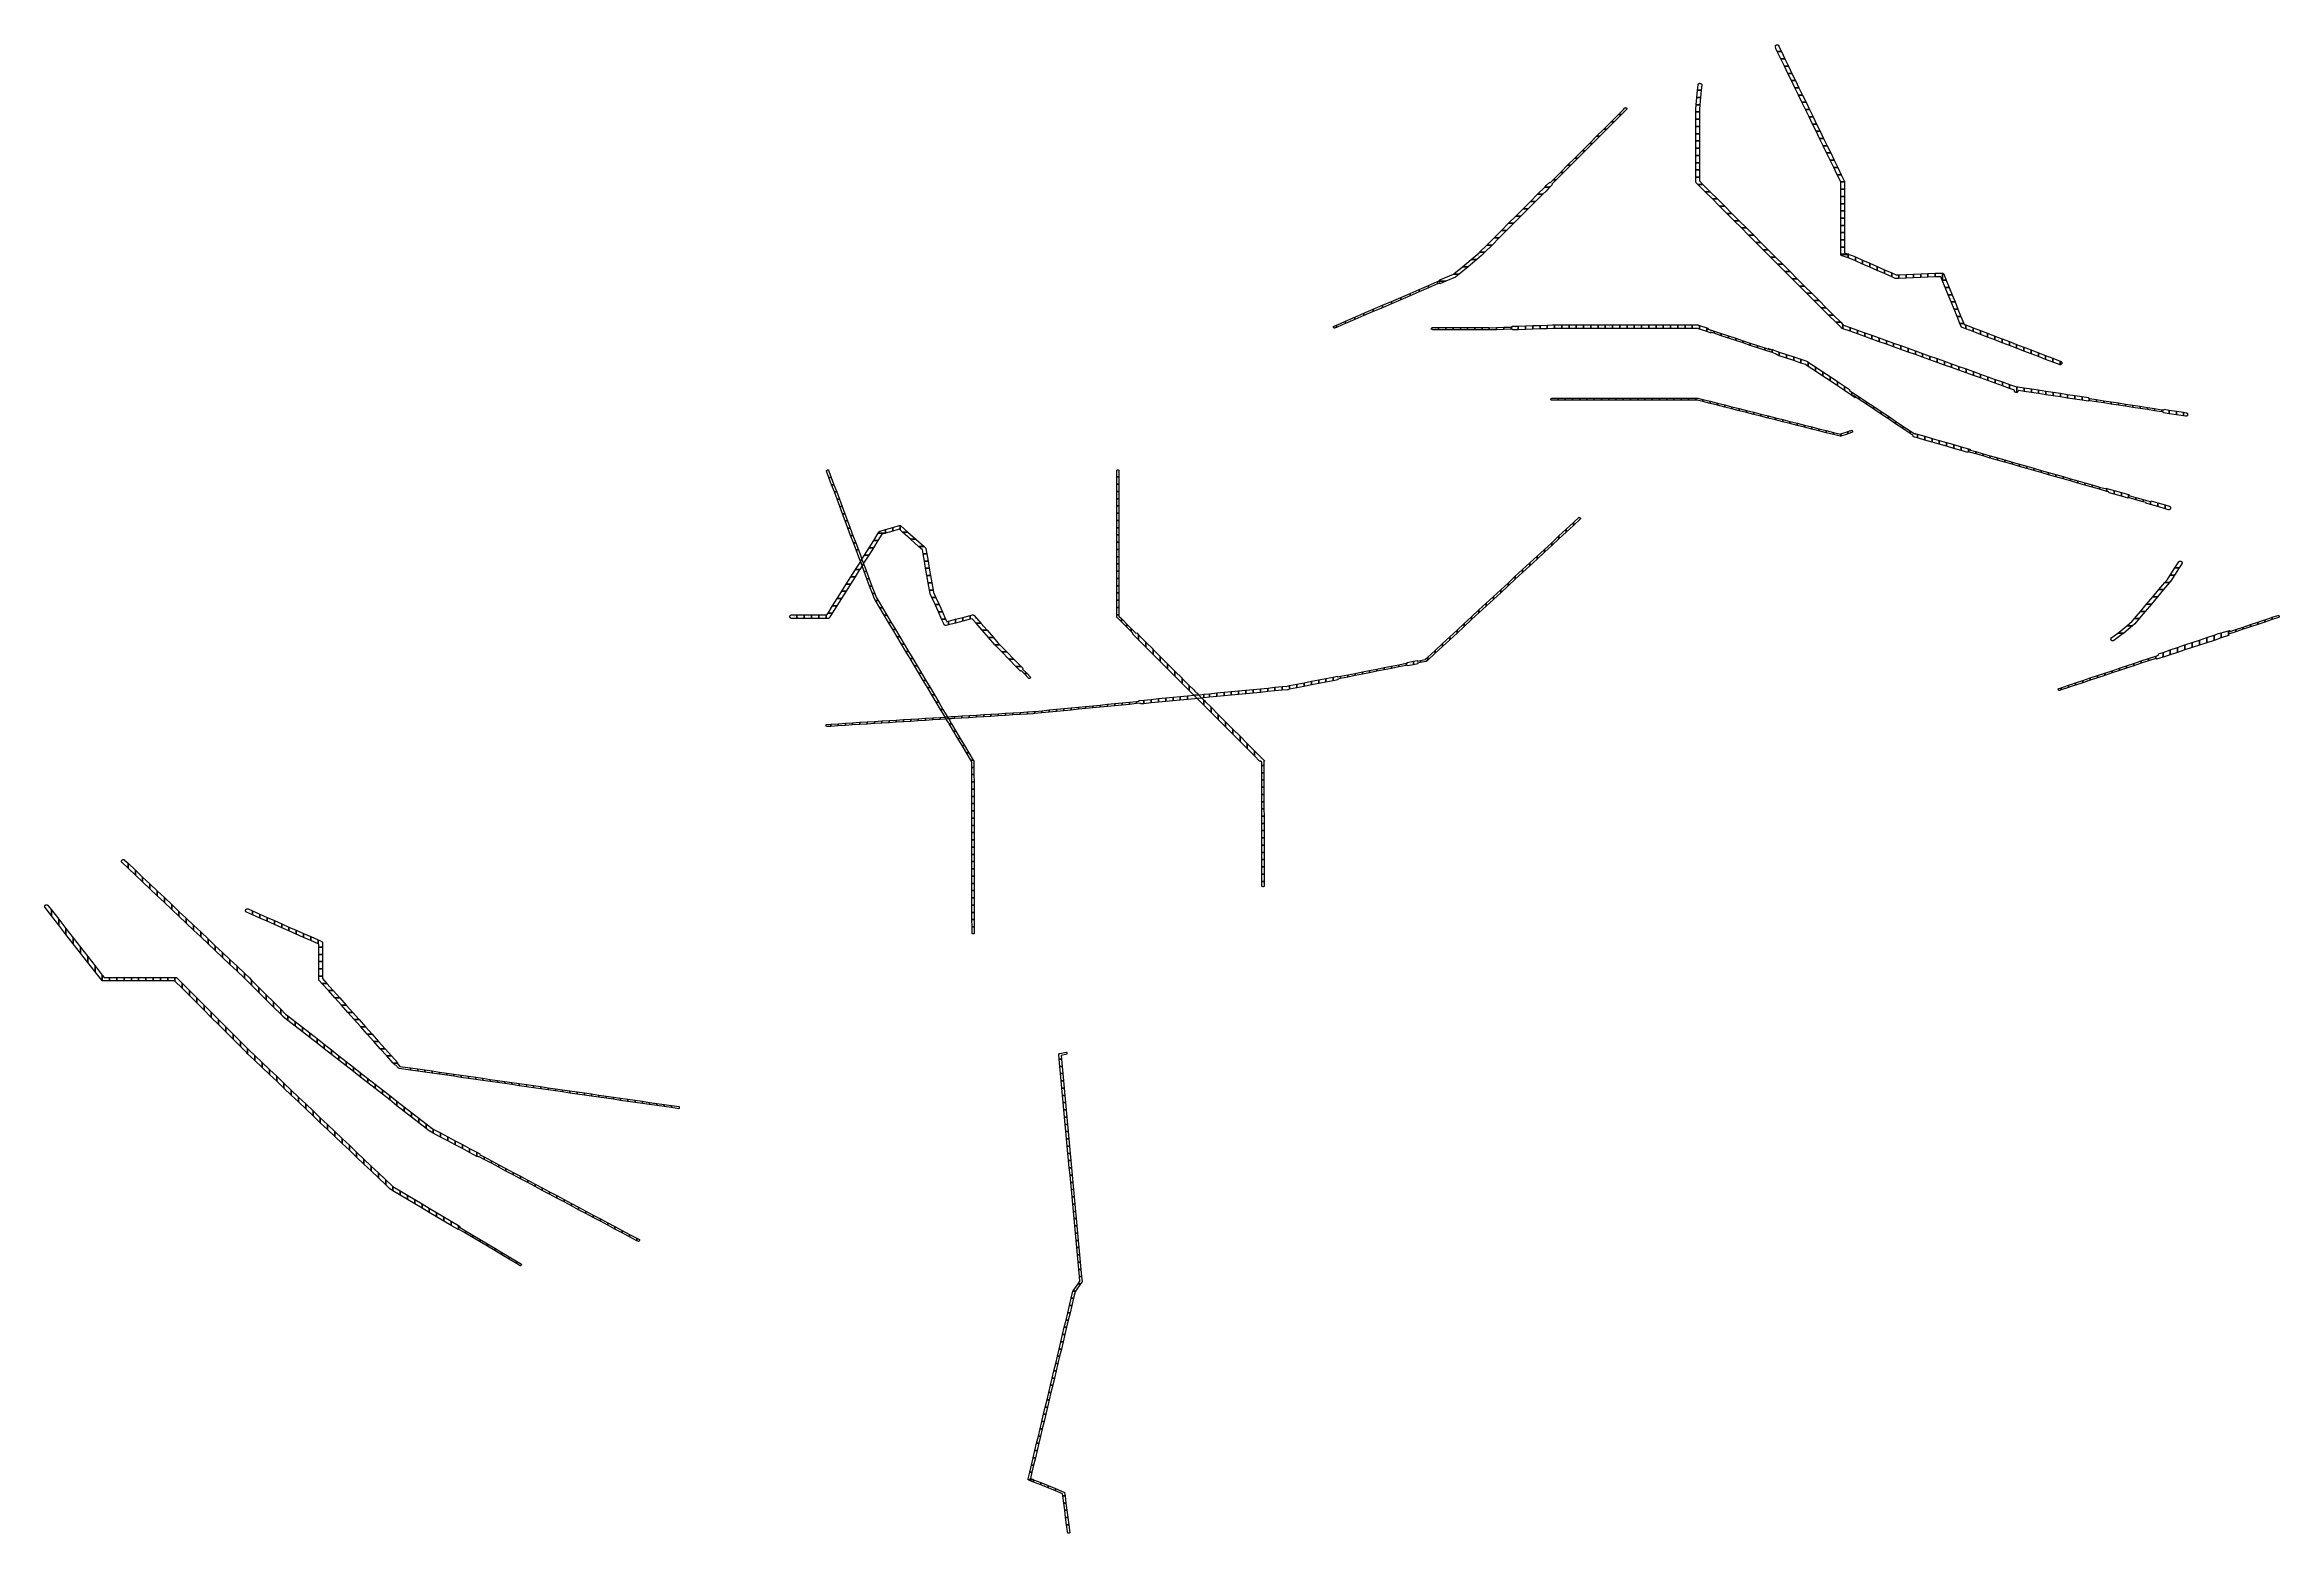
# Model space of a CAD drawing. Header units: inches. Extents: x 191938 to 500245, y 9613556 to 9818903.
import ezdxf

# ---------------------------------------------------------------- set-up
doc = ezdxf.new("R2010")
doc.units = ezdxf.units.IN
doc.header["$MEASUREMENT"] = 0
doc.layers.add('s', color=7, linetype='Continuous')
doc.layers.add('TILING_1_KM', color=10, linetype='Continuous')
doc.styles.get("Standard").update_dxf_attribs({"font": 'arial.ttf'})

msp = doc.modelspace()

# ---------------------------------------------------------------- linework, layer by layer
at = {"layer": 'TILING_1_KM'}
for points in [[(431541, 9817943), (430986, 9817943), (430782, 9818362), (430776, 9818375), (430770, 9818390), (430766, 9818405), (430764, 9818413), (430720, 9818598), (430718, 9818606), (430716, 9818622), (430714, 9818638), (430713, 9818655), (430714, 9818671), (430715, 9818687), (430718, 9818703), (430722, 9818719), (430727, 9818735), (430732, 9818750), (430739, 9818765), (430747, 9818779), (430755, 9818793), (430765, 9818806), (430775, 9818819), (430787, 9818830), (430799, 9818842), (430811, 9818852), (430824, 9818861), (430838, 9818870), (430853, 9818878), (430868, 9818884), (430883, 9818890), (430899, 9818895), (430915, 9818899), (430931, 9818901), (430947, 9818903), (430963, 9818903), (430980, 9818903), (430996, 9818901), (431012, 9818899), (431028, 9818895), (431044, 9818890), (431059, 9818884), (431074, 9818878), (431088, 9818870), (431102, 9818861), (431116, 9818852), (431128, 9818842), (431140, 9818831), (431151, 9818819), (431162, 9818806), (431171, 9818793), (431180, 9818779), (431188, 9818765), (431194, 9818750), (431200, 9818735), (431205, 9818719), (431207, 9818712), (431244, 9818553), (431541, 9817943)], [(432028, 9816945), (431472, 9816945), (430986, 9817943), (431541, 9817943), (432028, 9816945)], [(432514, 9815946), (431958, 9815946), (431472, 9816945), (432028, 9816945), (432514, 9815946)], [(420497, 9812626), (419995, 9812626), (420063, 9813352), (420064, 9813362), (420067, 9813378), (420071, 9813393), (420075, 9813409), (420081, 9813424), (420088, 9813439), (420096, 9813453), (420104, 9813467), (420114, 9813480), (420124, 9813493), (420135, 9813505), (420147, 9813516), (420160, 9813526), (420173, 9813536), (420187, 9813544), (420202, 9813552), (420216, 9813559), (420232, 9813564), (420247, 9813569), (420263, 9813573), (420279, 9813576), (420296, 9813577), (420312, 9813578), (420328, 9813577), (420345, 9813576), (420361, 9813573), (420377, 9813569), (420393, 9813565), (420408, 9813559), (420423, 9813552), (420437, 9813544), (420451, 9813536), (420464, 9813526), (420477, 9813516), (420489, 9813505), (420500, 9813493), (420511, 9813481), (420520, 9813467), (420529, 9813453), (420536, 9813439), (420543, 9813424), (420549, 9813409), (420554, 9813394), (420557, 9813378), (420560, 9813362), (420562, 9813346), (420562, 9813329), (420562, 9813313), (420561, 9813306), (420497, 9812626)], [(433000, 9814948), (432444, 9814948), (431958, 9815946), (432514, 9815946), (433000, 9814948)], [(433486, 9813949), (432931, 9813949), (432444, 9814948), (433000, 9814948), (433486, 9813949)], [(433972, 9812951), (433417, 9812951), (432931, 9813949), (433486, 9813949), (433972, 9812951)], [(420250, 9809626), (419750, 9809626), (419750, 9810000), (419751, 9810016), (419751, 9810023), (419808, 9810626), (420310, 9810626), (420250, 9809988), (420250, 9809626)], [(420310, 9810626), (419808, 9810626), (419901, 9811626), (420404, 9811626), (420310, 9810626)], [(420404, 9811626), (419901, 9811626), (419995, 9812626), (420497, 9812626), (420404, 9811626)], [(434459, 9811952), (433903, 9811952), (433417, 9812951), (433972, 9812951), (434459, 9811952)], [(434945, 9810954), (434389, 9810954), (433903, 9811952), (434459, 9811952), (434945, 9810954)], [(435431, 9809955), (434875, 9809955), (434389, 9810954), (434945, 9810954), (435431, 9809955)], [(406477, 9806265), (406054, 9806265), (407054, 9807264), (407476, 9807264), (406477, 9806265)], [(407476, 9807264), (407054, 9807264), (408053, 9808264), (408476, 9808264), (407476, 9807264)], [(408476, 9808264), (408053, 9808264), (409053, 9809264), (409475, 9809264), (408476, 9808264)], [(409475, 9809264), (409053, 9809264), (409763, 9809973), (409964, 9810174), (409972, 9810182), (409980, 9810188), (409988, 9810194), (409996, 9810199), (410005, 9810204), (410014, 9810208), (410023, 9810211), (410032, 9810214), (410042, 9810216), (410052, 9810218), (410061, 9810219), (410071, 9810219), (410081, 9810219), (410091, 9810218), (410101, 9810216), (410110, 9810214), (410120, 9810211), (410129, 9810208), (410138, 9810204), (410146, 9810199), (410155, 9810194), (410163, 9810188), (410170, 9810182), (410178, 9810175), (410184, 9810168), (410190, 9810161), (410196, 9810153), (410201, 9810145), (410206, 9810136), (410210, 9810127), (410213, 9810118), (410216, 9810109), (410218, 9810099), (410220, 9810090), (410221, 9810080), (410221, 9810071), (410221, 9810061), (410220, 9810051), (410218, 9810042), (410216, 9810032), (410213, 9810023), (410210, 9810014), (410206, 9810005), (410201, 9809997), (410196, 9809988), (410191, 9809980), (410184, 9809973), (410177, 9809965), (409953, 9809741), (409475, 9809264)], [(420250, 9808626), (419750, 9808626), (419750, 9809626), (420250, 9809626), (420250, 9808626)], [(420250, 9807626), (419750, 9807626), (419750, 9808626), (420250, 9808626), (420250, 9807626)], [(420250, 9806626), (419750, 9806626), (419750, 9807626), (420250, 9807626), (420250, 9806626)], [(435917, 9808957), (435361, 9808957), (434875, 9809955), (435431, 9809955), (435917, 9808957)], [(436403, 9807958), (435848, 9807958), (435361, 9808957), (435917, 9808957), (436403, 9807958)], [(436889, 9806959), (436334, 9806959), (435848, 9807958), (436403, 9807958), (436889, 9806959)], [(403478, 9803266), (403055, 9803266), (404055, 9804266), (404477, 9804266), (403478, 9803266)], [(404477, 9804266), (404055, 9804266), (405055, 9805265), (405477, 9805265), (404477, 9804266)], [(405477, 9805265), (405055, 9805265), (406054, 9806265), (406477, 9806265), (405477, 9805265)], [(420250, 9805626), (419750, 9805626), (419750, 9806626), (420250, 9806626), (420250, 9805626)], [(420250, 9804626), (419750, 9804626), (419750, 9805626), (420250, 9805626), (420250, 9804626)], [(420250, 9803626), (419750, 9803626), (419750, 9804626), (420250, 9804626), (420250, 9803626)], [(437376, 9805961), (436820, 9805961), (436334, 9806959), (436889, 9806959), (437376, 9805961)], [(437862, 9804962), (437306, 9804962), (436820, 9805961), (437376, 9805961), (437862, 9804962)], [(438348, 9803964), (437792, 9803964), (437306, 9804962), (437862, 9804962), (438348, 9803964)], [(400479, 9800267), (400056, 9800267), (401056, 9801267), (401478, 9801267), (400479, 9800267)], [(401478, 9801267), (401056, 9801267), (402056, 9802267), (402478, 9802267), (401478, 9801267)], [(402478, 9802267), (402056, 9802267), (403055, 9803266), (403478, 9803266), (402478, 9802267)], [(420250, 9802626), (419750, 9802626), (419750, 9803626), (420250, 9803626), (420250, 9802626)], [(420250, 9801626), (419750, 9801626), (419750, 9802626), (420250, 9802626), (420250, 9801626)], [(420250, 9800626), (419750, 9800626), (419750, 9801626), (420250, 9801626), (420250, 9800626)], [(438834, 9802965), (438279, 9802965), (437792, 9803964), (438348, 9803964), (438834, 9802965)], [(439320, 9801967), (438765, 9801967), (438279, 9802965), (438834, 9802965), (439320, 9801967)], [(439807, 9800968), (439251, 9800968), (438765, 9801967), (439320, 9801967), (439807, 9800968)], [(397621, 9797269), (396916, 9797269), (397916, 9798268), (398621, 9798268), (397621, 9797269)], [(398621, 9798268), (397916, 9798268), (398915, 9799268), (399427, 9799268), (399537, 9799268), (399074, 9798721), (398621, 9798268)], [(400056, 9800267), (400479, 9800267), (399858, 9799647), (399926, 9799573), (399657, 9799304), (399595, 9799294), (399560, 9799289), (399537, 9799268), (398915, 9799268), (399155, 9799508), (399589, 9799942), (399657, 9799868), (400056, 9800267)], [(420727, 9799626), (420022, 9799626), (419822, 9799825), (419812, 9799836), (419801, 9799849), (419792, 9799862), (419783, 9799876), (419775, 9799890), (419769, 9799905), (419763, 9799920), (419758, 9799936), (419754, 9799952), (419752, 9799968), (419750, 9799984), (419750, 9799999), (419750, 9800625), (419750, 9800626), (420250, 9800626), (420250, 9800103), (420727, 9799626)], [(421728, 9798625), (421023, 9798625), (420022, 9799626), (420727, 9799626), (421728, 9798625)], [(422729, 9797624), (422024, 9797624), (421023, 9798625), (421728, 9798625), (422729, 9797624)], [(440251, 9799970), (439737, 9799970), (439251, 9800968), (439807, 9800968), (440226, 9800108), (440231, 9800095), (440237, 9800080), (440242, 9800064), (440246, 9800048), (440248, 9800032), (440250, 9800016), (440251, 9800000), (440251, 9800000), (440251, 9799970)], [(440250, 9798971), (439750, 9798971), (439750, 9799943), (439737, 9799970), (440251, 9799970), (440250, 9798971)], [(440250, 9797973), (439750, 9797973), (439750, 9798971), (440250, 9798971), (440250, 9797973)], [(394622, 9794270), (393917, 9794270), (394917, 9795270), (395622, 9795270), (394622, 9794270)], [(395622, 9795270), (394917, 9795270), (395916, 9796269), (396622, 9796269), (395622, 9795270)], [(396622, 9796269), (395916, 9796269), (396916, 9797269), (397621, 9797269), (396622, 9796269)], [(423730, 9796623), (423024, 9796623), (422024, 9797624), (422729, 9797624), (423730, 9796623)], [(424730, 9795622), (424025, 9795622), (423024, 9796623), (423730, 9796623), (424730, 9795622)], [(425731, 9794621), (425026, 9794621), (424025, 9795622), (424730, 9795622), (425731, 9794621)], [(440250, 9796974), (439750, 9796974), (439750, 9797973), (440250, 9797973), (440250, 9796974)], [(440250, 9795976), (439750, 9795976), (439750, 9796974), (440250, 9796974), (440250, 9795976)], [(440250, 9794977), (439750, 9794977), (439750, 9795976), (440250, 9795976), (440250, 9794977)], [(440250, 9793979), (439750, 9793979), (439750, 9794977), (440250, 9794977), (440250, 9793979)], [(391624, 9791271), (390918, 9791271), (391918, 9792271), (392623, 9792271), (391624, 9791271)], [(392623, 9792271), (391918, 9792271), (392918, 9793270), (393623, 9793270), (392623, 9792271)], [(393623, 9793270), (392918, 9793270), (393917, 9794270), (394622, 9794270), (393623, 9793270)], [(426732, 9793621), (426027, 9793621), (425026, 9794621), (425731, 9794621), (426732, 9793621)], [(427733, 9792620), (427028, 9792620), (426027, 9793621), (426732, 9793621), (427733, 9792620)], [(428734, 9791619), (428029, 9791619), (427028, 9792620), (427733, 9792620), (428734, 9791619)], [(440250, 9792980), (439750, 9792980), (439750, 9793979), (440250, 9793979), (440250, 9792980)], [(440250, 9791982), (439750, 9791982), (439750, 9792980), (440250, 9792980), (440250, 9791982)], [(440250, 9790983), (439750, 9790983), (439750, 9791982), (440250, 9791982), (440250, 9790983)], [(388313, 9788272), (387534, 9788272), (388735, 9789272), (389514, 9789272), (388313, 9788272)], [(389514, 9789272), (388735, 9789272), (389831, 9790184), (389919, 9790272), (390624, 9790272), (390178, 9789825), (390177, 9789825), (390165, 9789814), (390161, 9789810), (389514, 9789272)], [(390624, 9790272), (389919, 9790272), (390918, 9791271), (391624, 9791271), (390624, 9790272)], [(429735, 9790618), (429030, 9790618), (428029, 9791619), (428734, 9791619), (429735, 9790618)], [(430736, 9789617), (430030, 9789617), (429030, 9790618), (429735, 9790618), (430736, 9789617)], [(431736, 9788616), (431031, 9788616), (430030, 9789617), (430736, 9789617), (431736, 9788616)], [(439750, 9790983), (440250, 9790983), (440250, 9790181), (440852, 9789985), (439751, 9789985), (439750, 9790000), (439750, 9790000), (439750, 9790983)], [(440753, 9789494), (439922, 9789764), (439920, 9789765), (439905, 9789771), (439890, 9789778), (439875, 9789785), (439861, 9789794), (439848, 9789803), (439835, 9789814), (439823, 9789825), (439812, 9789837), (439802, 9789849), (439792, 9789862), (439784, 9789876), (439776, 9789890), (439769, 9789905), (439763, 9789921), (439759, 9789936), (439755, 9789952), (439752, 9789968), (439751, 9789984), (440753, 9789984), (440753, 9789494)], [(441756, 9789638), (441756, 9789094), (441123, 9789373), (440753, 9789494), (440753, 9789984), (440854, 9789984), (441291, 9789842), (441294, 9789841), (441309, 9789835), (441315, 9789833), (441756, 9789638)], [(442758, 9789194), (442758, 9788650), (441756, 9789094), (441756, 9789638), (442758, 9789194)], [(443761, 9788751), (443761, 9788207), (442758, 9788650), (442758, 9789194), (443761, 9788751)], [(444763, 9788308), (444763, 9787764), (443761, 9788207), (443761, 9788751), (444763, 9788308)], [(382849, 9785350), (381578, 9784805), (381578, 9785129), (382849, 9785673), (382849, 9785350)], [(384119, 9785894), (382849, 9785350), (382849, 9785673), (384119, 9786218), (384119, 9785894)], [(384119, 9785894), (384119, 9786218), (384245, 9786272), (385253, 9786272), (384444, 9785925), (384442, 9786033), (384119, 9785894)], [(385253, 9786272), (384245, 9786272), (384437, 9786355), (384435, 9786463), (386322, 9787272), (387111, 9787272), (386636, 9786876), (386627, 9786870), (386614, 9786860), (386600, 9786852), (386586, 9786844), (386574, 9786839), (385253, 9786272)], [(387111, 9787272), (386322, 9787272), (386342, 9787281), (387534, 9788272), (388313, 9788272), (387111, 9787272)], [(432737, 9787616), (432032, 9787616), (431031, 9788616), (431736, 9788616), (432737, 9787616)], [(433738, 9786615), (433033, 9786615), (432032, 9787616), (432737, 9787616), (433738, 9786615)], [(434739, 9785614), (434034, 9785614), (433033, 9786615), (433738, 9786615), (434739, 9785614)], [(445766, 9787865), (445766, 9787321), (444763, 9787764), (444763, 9788308), (445766, 9787865)], [(446769, 9787421), (446769, 9786877), (445766, 9787321), (445766, 9787865), (446769, 9787421)], [(447771, 9787165), (447771, 9786668), (447344, 9786651), (447318, 9786651), (447302, 9786653), (447286, 9786655), (447270, 9786659), (447254, 9786664), (447239, 9786669), (447233, 9786672), (446769, 9786877), (446769, 9787421), (447383, 9787150), (447771, 9787165)], [(448771, 9786708), (447771, 9786668), (447771, 9787165), (448771, 9787206), (448771, 9786708)], [(449771, 9786748), (448771, 9786708), (448771, 9787206), (449771, 9787246), (449771, 9786748)], [(450771, 9786789), (449771, 9786748), (449771, 9787246), (450771, 9787286), (450771, 9786789)], [(451771, 9786829), (450771, 9786789), (450771, 9787286), (451771, 9787326), (451771, 9786829)], [(452771, 9786869), (451771, 9786829), (451771, 9787326), (452771, 9787367), (452771, 9786869)], [(453771, 9787396), (453771, 9786421), (453738, 9786421), (453542, 9786900), (452771, 9786869), (452771, 9787367), (453697, 9787404), (453724, 9787404), (453740, 9787402), (453756, 9787399), (453771, 9787396)], [(454686, 9785421), (454146, 9785421), (453738, 9786421), (453771, 9786421), (454277, 9786421), (454686, 9785421)], [(454277, 9786421), (453771, 9786421), (453771, 9787396), (453772, 9787396), (453788, 9787391), (453803, 9787385), (453818, 9787379), (453832, 9787371), (453846, 9787362), (453860, 9787353), (453872, 9787343), (453884, 9787331), (453895, 9787320), (453906, 9787307), (453915, 9787294), (453924, 9787280), (453932, 9787266), (453938, 9787251), (453939, 9787249), (454277, 9786421)], [(376498, 9782626), (375228, 9782081), (375228, 9782405), (376498, 9782950), (376498, 9782626)], [(377768, 9783171), (376498, 9782626), (376498, 9782950), (377768, 9783495), (377768, 9783171)], [(379038, 9783716), (377768, 9783171), (377768, 9783495), (379038, 9784039), (379038, 9783716)], [(380308, 9784260), (379038, 9783716), (379038, 9784039), (380308, 9784584), (380308, 9784260)], [(381578, 9784805), (380308, 9784260), (380308, 9784584), (381578, 9785129), (381578, 9784805)], [(435740, 9784613), (435035, 9784613), (434034, 9785614), (434739, 9785614), (435740, 9784613)], [(436741, 9783612), (436036, 9783612), (435035, 9784613), (435740, 9784613), (436741, 9783612)], [(437741, 9782611), (437036, 9782611), (436036, 9783612), (436741, 9783612), (437741, 9782611)], [(438742, 9781610), (438037, 9781610), (437036, 9782611), (437741, 9782611), (438742, 9781610)], [(455094, 9784421), (454555, 9784421), (454146, 9785421), (454686, 9785421), (455094, 9784421)], [(455503, 9783421), (454963, 9783421), (454555, 9784421), (455094, 9784421), (455503, 9783421)], [(455912, 9782421), (455372, 9782421), (454963, 9783421), (455503, 9783421), (455912, 9782421)], [(370148, 9779903), (369967, 9779825), (369966, 9779825), (369956, 9779821), (369947, 9779818), (369937, 9779816), (369927, 9779814), (369917, 9779813), (369908, 9779813), (369898, 9779813), (369888, 9779814), (369878, 9779816), (369869, 9779818), (369859, 9779821), (369850, 9779824), (369841, 9779828), (369832, 9779833), (369824, 9779838), (369816, 9779844), (369808, 9779850), (369801, 9779857), (369795, 9779864), (369788, 9779871), (369783, 9779879), (369777, 9779887), (369773, 9779896), (369769, 9779905), (369765, 9779914), (369763, 9779923), (369760, 9779933), (369759, 9779942), (369758, 9779952), (369757, 9779961), (369758, 9779971), (369759, 9779981), (369760, 9779990), (369762, 9780000), (369765, 9780009), (369769, 9780018), (369773, 9780027), (369777, 9780035), (369782, 9780044), (369788, 9780052), (369794, 9780059), (369801, 9780066), (369808, 9780073), (369816, 9780079), (369824, 9780085), (369832, 9780090), (369841, 9780095), (369849, 9780098), (370148, 9780226), (370148, 9779903)], [(371418, 9780447), (370937, 9780241), (370148, 9779903), (370148, 9780226), (370707, 9780466), (371418, 9780771), (371418, 9780447)], [(372688, 9780992), (371418, 9780447), (371418, 9780771), (372688, 9781316), (372688, 9780992)], [(373958, 9781537), (372688, 9780992), (372688, 9781316), (373958, 9781861), (373958, 9781537)], [(375228, 9782081), (373958, 9781537), (373958, 9781861), (375228, 9782405), (375228, 9782081)], [(384253, 9779886), (384253, 9779589), (383425, 9779591), (383414, 9779592), (383404, 9779593), (383394, 9779594), (383385, 9779596), (383375, 9779599), (383366, 9779603), (383357, 9779607), (383349, 9779611), (383340, 9779617), (383332, 9779622), (383325, 9779628), (383318, 9779635), (383311, 9779642), (383305, 9779650), (383299, 9779658), (383294, 9779666), (383289, 9779674), (383285, 9779683), (383282, 9779692), (383279, 9779702), (383277, 9779711), (383275, 9779721), (383274, 9779730), (383274, 9779740), (383274, 9779749), (383275, 9779759), (383277, 9779769), (383279, 9779778), (383282, 9779787), (383285, 9779796), (383289, 9779805), (383294, 9779814), (383299, 9779822), (383305, 9779830), (383311, 9779838), (383317, 9779845), (383325, 9779851), (383332, 9779857), (383340, 9779863), (383348, 9779868), (383357, 9779873), (383366, 9779877), (383375, 9779880), (383385, 9779883), (383394, 9779886), (383404, 9779887), (383414, 9779888), (383425, 9779888), (384253, 9779886)], [(385253, 9779884), (385253, 9779587), (384253, 9779589), (384253, 9779886), (385253, 9779884)], [(386253, 9779882), (386253, 9779584), (385253, 9779587), (385253, 9779884), (386253, 9779882)], [(387253, 9779879), (387253, 9779582), (386253, 9779584), (386253, 9779882), (387253, 9779879)], [(388253, 9779877), (388253, 9779580), (387253, 9779582), (387253, 9779879), (388253, 9779877)], [(389253, 9779874), (389253, 9779577), (388253, 9779580), (388253, 9779877), (389253, 9779874)], [(390253, 9779872), (390253, 9779575), (389253, 9779577), (389253, 9779874), (390253, 9779872)], [(391253, 9779869), (391253, 9779572), (390253, 9779575), (390253, 9779872), (391253, 9779869)], [(392253, 9779589), (391725, 9779571), (391719, 9779571), (391253, 9779572), (391253, 9779869), (391717, 9779868), (392253, 9779886), (392253, 9779589)], [(393253, 9779623), (392253, 9779589), (392253, 9779886), (393253, 9779920), (393253, 9779623)], [(394253, 9779657), (393253, 9779623), (393253, 9779920), (394253, 9779954), (394253, 9779657)], [(395253, 9779591), (394430, 9779563), (394430, 9779663), (394253, 9779657), (394253, 9779954), (394414, 9779960), (394416, 9780060), (395253, 9780088), (395253, 9779591)], [(396253, 9779625), (395253, 9779591), (395253, 9780088), (396253, 9780122), (396253, 9779625)], [(397253, 9779659), (396253, 9779625), (396253, 9780122), (397253, 9780156), (397253, 9779659)], [(398253, 9779693), (397253, 9779659), (397253, 9780156), (398253, 9780190), (398253, 9779693)], [(399253, 9779726), (398253, 9779693), (398253, 9780190), (399253, 9780224), (399253, 9779726)], [(400253, 9780249), (400253, 9779752), (400004, 9779752), (399253, 9779726), (399253, 9780224), (399991, 9780249), (399999, 9780249), (400000, 9780249), (400253, 9780249)], [(401253, 9780249), (401253, 9779752), (400253, 9779752), (400253, 9780249), (401253, 9780249)], [(402253, 9780249), (402253, 9779752), (401253, 9779752), (401253, 9780249), (402253, 9780249)], [(403253, 9780249), (403253, 9779752), (402253, 9779752), (402253, 9780249), (403253, 9780249)], [(404253, 9780249), (404253, 9779752), (403253, 9779752), (403253, 9780249), (404253, 9780249)], [(405253, 9780249), (405253, 9779752), (404253, 9779752), (404253, 9780249), (405253, 9780249)], [(406253, 9780249), (406253, 9779752), (405253, 9779752), (405253, 9780249), (406253, 9780249)], [(407253, 9780249), (407253, 9779752), (406253, 9779752), (406253, 9780249), (407253, 9780249)], [(408253, 9780249), (408253, 9779752), (407253, 9779752), (407253, 9780249), (408253, 9780249)], [(409253, 9780249), (409253, 9779752), (408253, 9779752), (408253, 9780249), (409253, 9780249)], [(410253, 9780249), (410253, 9779752), (409253, 9779752), (409253, 9780249), (410253, 9780249)], [(411253, 9780249), (411253, 9779752), (410253, 9779752), (410253, 9780249), (411253, 9780249)], [(412253, 9780249), (412253, 9779752), (411253, 9779752), (411253, 9780249), (412253, 9780249)], [(413253, 9780249), (413253, 9779752), (412253, 9779752), (412253, 9780249), (413253, 9780249)], [(414253, 9780249), (414253, 9779752), (413253, 9779752), (413253, 9780249), (414253, 9780249)], [(415253, 9780249), (415253, 9779752), (414253, 9779752), (414253, 9780249), (415253, 9780249)], [(416253, 9780249), (416253, 9779752), (415253, 9779752), (415253, 9780249), (416253, 9780249)], [(417253, 9780249), (417253, 9779752), (416253, 9779752), (416253, 9780249), (417253, 9780249)], [(418253, 9780249), (418253, 9779752), (417253, 9779752), (417253, 9780249), (418253, 9780249)], [(419253, 9780249), (419253, 9779752), (418253, 9779752), (418253, 9780249), (419253, 9780249)], [(420253, 9780178), (420253, 9779654), (419959, 9779752), (419253, 9779752), (419253, 9780249), (420000, 9780249), (420016, 9780248), (420033, 9780247), (420049, 9780244), (420065, 9780240), (420080, 9780236), (420253, 9780178)], [(421253, 9779845), (421253, 9779321), (420253, 9779654), (420253, 9780178), (421253, 9779845)], [(422253, 9779406), (422253, 9779093), (421772, 9779253), (421880, 9779112), (421253, 9779321), (421253, 9779845), (421342, 9779815), (421450, 9779674), (422253, 9779406)], [(439743, 9780610), (439038, 9780610), (438037, 9781610), (438742, 9781610), (439743, 9780610)], [(440038, 9780315), (440038, 9779723), (439915, 9779766), (439904, 9779771), (439890, 9779777), (439875, 9779785), (439861, 9779794), (439848, 9779803), (439835, 9779813), (439823, 9779824), (439823, 9779825), (439038, 9780610), (439743, 9780610), (440038, 9780315)], [(441038, 9779893), (441038, 9779365), (440038, 9779723), (440038, 9780315), (440138, 9780215), (441038, 9779893)], [(442038, 9779535), (442038, 9779007), (441038, 9779365), (441038, 9779893), (442038, 9779535)], [(443038, 9779178), (443038, 9778649), (442038, 9779007), (442038, 9779535), (443038, 9779178)], [(456320, 9781421), (455780, 9781421), (455372, 9782421), (455912, 9782421), (456320, 9781421)], [(456728, 9780423), (456188, 9780423), (455780, 9781421), (456320, 9781421), (456728, 9780423)], [(456188, 9780423), (456728, 9780423), (456767, 9780328), (457003, 9780237), (457003, 9779705), (456486, 9779902), (456480, 9779905), (456465, 9779911), (456451, 9779919), (456437, 9779928), (456424, 9779937), (456411, 9779947), (456399, 9779959), (456388, 9779970), (456378, 9779983), (456368, 9779996), (456360, 9780010), (456352, 9780024), (456345, 9780039), (456344, 9780041), (456188, 9780423)], [(458003, 9779855), (458003, 9779322), (457003, 9779705), (457003, 9780237), (458003, 9779855)], [(459003, 9779472), (459003, 9778940), (458003, 9779322), (458003, 9779855), (459003, 9779472)], [(423253, 9779073), (423253, 9778759), (422253, 9779093), (422253, 9779406), (423253, 9779073)], [(424253, 9778740), (424253, 9778426), (423253, 9778759), (423253, 9779073), (424253, 9778740)], [(425253, 9778406), (425253, 9778093), (424253, 9778426), (424253, 9778740), (425253, 9778406)], [(426253, 9778073), (426253, 9777759), (425253, 9778093), (425253, 9778406), (426253, 9778073)], [(427253, 9777740), (427253, 9777426), (426253, 9777759), (426253, 9778073), (427253, 9777740)], [(428253, 9777406), (428253, 9777093), (427253, 9777426), (427253, 9777740), (428253, 9777406)], [(429253, 9777073), (429253, 9776759), (428253, 9777093), (428253, 9777406), (429253, 9777073)], [(430253, 9776845), (430253, 9776426), (429253, 9776759), (429253, 9777073), (429985, 9776829), (429741, 9777015), (430253, 9776845)], [(431253, 9776512), (431253, 9775987), (431004, 9776070), (430745, 9776262), (430253, 9776426), (430253, 9776845), (431253, 9776512)], [(432253, 9776178), (432253, 9775654), (431253, 9775987), (431253, 9776512), (432253, 9776178)], [(444038, 9778820), (444038, 9778292), (443038, 9778649), (443038, 9779178), (444038, 9778820)], [(445038, 9778462), (445038, 9777934), (444038, 9778292), (444038, 9778820), (445038, 9778462)], [(446038, 9778104), (446038, 9777576), (445038, 9777934), (445038, 9778462), (446038, 9778104)], [(447038, 9777747), (447038, 9777219), (446038, 9777576), (446038, 9778104), (447038, 9777747)], [(448038, 9777389), (448038, 9776861), (447038, 9777219), (447038, 9777747), (448038, 9777389)], [(449038, 9777031), (449038, 9776503), (448038, 9776861), (448038, 9777389), (449038, 9777031)], [(450038, 9776674), (450038, 9776145), (449038, 9776503), (449038, 9777031), (450038, 9776674)], [(451038, 9776316), (451038, 9775788), (450038, 9776145), (450038, 9776674), (451038, 9776316)], [(460003, 9779090), (460003, 9778557), (459003, 9778940), (459003, 9779472), (460003, 9779090)], [(461003, 9778707), (461003, 9778175), (460003, 9778557), (460003, 9779090), (461003, 9778707)], [(462003, 9778325), (462003, 9777792), (461003, 9778175), (461003, 9778707), (462003, 9778325)], [(463003, 9777943), (463003, 9777410), (462003, 9777792), (462003, 9778325), (463003, 9777943)], [(464003, 9777560), (464003, 9777028), (463003, 9777410), (463003, 9777943), (464003, 9777560)], [(465003, 9777178), (465003, 9776645), (464003, 9777028), (464003, 9777560), (465003, 9777178)], [(466003, 9776795), (466003, 9776263), (465003, 9776645), (465003, 9777178), (466003, 9776795)], [(467003, 9776413), (467003, 9775880), (466003, 9776263), (466003, 9776795), (467003, 9776413)], [(433253, 9775845), (433253, 9775321), (432253, 9775654), (432253, 9776178), (433253, 9775845)], [(434253, 9775512), (434253, 9774987), (433253, 9775321), (433253, 9775845), (434253, 9775512)], [(435253, 9775131), (435253, 9774533), (434889, 9774775), (434253, 9774987), (434253, 9775512), (435080, 9775236), (435081, 9775235), (435096, 9775230), (435111, 9775223), (435125, 9775215), (435139, 9775207), (435140, 9775206), (435253, 9775131)], [(436257, 9774462), (436257, 9773863), (435253, 9774533), (435253, 9775131), (436257, 9774462)], [(437262, 9773792), (437262, 9773193), (436257, 9773863), (436257, 9774462), (437262, 9773792)], [(438267, 9773122), (438267, 9772523), (437262, 9773193), (437262, 9773792), (438267, 9773122)], [(452038, 9775958), (452038, 9775430), (451038, 9775788), (451038, 9776316), (452038, 9775958)], [(453038, 9775601), (453038, 9775072), (452038, 9775430), (452038, 9775958), (453038, 9775601)], [(454038, 9775243), (454038, 9774715), (453038, 9775072), (453038, 9775601), (454038, 9775243)], [(455038, 9774885), (455038, 9774357), (454038, 9774715), (454038, 9775243), (455038, 9774885)], [(456038, 9774527), (456038, 9773999), (455038, 9774357), (455038, 9774885), (456038, 9774527)], [(457038, 9774170), (457038, 9773641), (456038, 9773999), (456038, 9774527), (457038, 9774170)], [(458038, 9773812), (458038, 9773284), (457038, 9773641), (457038, 9774170), (458038, 9773812)], [(459038, 9773454), (459038, 9772926), (458038, 9773284), (458038, 9773812), (459038, 9773454)], [(460038, 9773097), (460038, 9772568), (459038, 9772926), (459038, 9773454), (460038, 9773097)], [(468003, 9776030), (468003, 9775498), (467003, 9775880), (467003, 9776413), (468003, 9776030)], [(469003, 9775648), (469003, 9775115), (468003, 9775498), (468003, 9776030), (469003, 9775648)], [(470003, 9775266), (470003, 9774752), (470000, 9774752), (469984, 9774752), (469967, 9774754), (469951, 9774757), (469935, 9774760), (469920, 9774765), (469910, 9774769), (469003, 9775115), (469003, 9775648), (470003, 9775266)], [(470003, 9774752), (470003, 9775266), (470090, 9775232), (470096, 9775230), (470111, 9775223), (470125, 9775216), (470139, 9775207), (470152, 9775198), (470165, 9775187), (470177, 9775176), (470188, 9775164), (470198, 9775152), (470208, 9775139), (470217, 9775125), (470224, 9775110), (470231, 9775096), (470237, 9775080), (470242, 9775065), (470245, 9775049), (470248, 9775033), (470250, 9775017), (470250, 9775001), (470250, 9774984), (470248, 9774968), (470245, 9774952), (470242, 9774936), (470237, 9774921), (470231, 9774905), (470224, 9774891), (470217, 9774876), (470208, 9774862), (470198, 9774849), (470188, 9774837), (470177, 9774825), (470165, 9774814), (470152, 9774803), (470139, 9774794), (470125, 9774785), (470111, 9774778), (470096, 9774771), (470080, 9774765), (470065, 9774760), (470049, 9774757), (470033, 9774754), (470016, 9774752), (470003, 9774752)], [(439271, 9772452), (439271, 9771854), (438267, 9772523), (438267, 9773122), (439271, 9772452)], [(440276, 9771782), (440276, 9771184), (439271, 9771854), (439271, 9772452), (440276, 9771782)], [(441281, 9770992), (441281, 9770514), (440276, 9771184), (440276, 9771782), (440967, 9771322), (440946, 9771263), (440942, 9771232), (440947, 9771215), (441281, 9770992)], [(442285, 9770323), (442285, 9769964), (441484, 9770499), (441554, 9770437), (441589, 9770413), (441645, 9770376), (441682, 9770341), (441725, 9770287), (441744, 9770255), (441745, 9770205), (441281, 9770514), (441281, 9770992), (442285, 9770323)], [(443290, 9769653), (443290, 9769295), (442285, 9769964), (442285, 9770323), (443290, 9769653)], [(461038, 9772739), (461038, 9772211), (460038, 9772568), (460038, 9773097), (461038, 9772739)], [(462038, 9772381), (462038, 9771853), (461038, 9772211), (461038, 9772739), (462038, 9772381)], [(463038, 9772023), (463038, 9771495), (462038, 9771853), (462038, 9772381), (463038, 9772023)], [(464038, 9771716), (464038, 9771666), (464038, 9771239), (464038, 9770934), (464033, 9770933), (464018, 9770928), (464002, 9770924), (463985, 9770922), (463969, 9770920), (463953, 9770919), (463936, 9770920), (463920, 9770922), (463904, 9770924), (463888, 9770928), (463872, 9770933), (463857, 9770938), (463842, 9770945), (463828, 9770953), (463814, 9770961), (463801, 9770971), (463788, 9770981), (463776, 9770992), (463765, 9771004), (463754, 9771017), (463745, 9771030), (463736, 9771044), (463729, 9771058), (463722, 9771073), (463716, 9771088), (463711, 9771104), (463708, 9771119), (463705, 9771135), (463703, 9771152), (463703, 9771168), (463703, 9771184), (463705, 9771200), (463708, 9771216), (463711, 9771232), (463716, 9771248), (463718, 9771252), (463038, 9771495), (463038, 9772023), (463976, 9771688), (463984, 9771693), (463999, 9771700), (464013, 9771707), (464029, 9771713), (464038, 9771716)], [(465038, 9771586), (465038, 9771083), (464325, 9771193), (464323, 9771191), (464133, 9770995), (464130, 9770992), (464118, 9770981), (464105, 9770971), (464092, 9770961), (464078, 9770953), (464063, 9770945), (464048, 9770938), (464038, 9770934), (464038, 9771239), (464038, 9771666), (464038, 9771716), (464044, 9771718), (464060, 9771721), (464076, 9771724), (464093, 9771726), (464109, 9771726), (464125, 9771726), (464142, 9771724), (464147, 9771723), (465038, 9771586)], [(466038, 9771432), (466038, 9770929), (465038, 9771083), (465038, 9771586), (466038, 9771432)], [(467038, 9771278), (467038, 9770775), (466038, 9770929), (466038, 9771432), (467038, 9771278)], [(468038, 9771123), (468038, 9770621), (467038, 9770775), (467038, 9771278), (468038, 9771123)], [(469038, 9770969), (469038, 9770466), (468038, 9770621), (468038, 9771123), (469038, 9770969)], [(470038, 9770815), (470038, 9770312), (469038, 9770466), (469038, 9770969), (470038, 9770815)], [(471038, 9770661), (471038, 9770158), (470038, 9770312), (470038, 9770815), (471038, 9770661)], [(472038, 9770507), (472038, 9770004), (471038, 9770158), (471038, 9770661), (472038, 9770507)], [(473038, 9770353), (473038, 9769850), (472038, 9770004), (472038, 9770507), (473038, 9770353)], [(474038, 9770098), (474038, 9769797), (473879, 9769821), (473864, 9769723), (473038, 9769850), (473038, 9770353), (473942, 9770214), (473926, 9770115), (474038, 9770098)], [(400728, 9769851), (400500, 9769851), (399901, 9769851), (399890, 9769851), (399880, 9769852), (399870, 9769854), (399861, 9769856), (399851, 9769859), (399842, 9769862), (399833, 9769866), (399824, 9769871), (399816, 9769876), (399808, 9769882), (399801, 9769888), (399793, 9769895), (399787, 9769902), (399780, 9769909), (399775, 9769917), (399770, 9769925), (399765, 9769934), (399761, 9769943), (399758, 9769952), (399755, 9769961), (399753, 9769971), (399751, 9769980), (399750, 9769990), (399750, 9769999), (399750, 9770009), (399751, 9770019), (399752, 9770028), (399755, 9770038), (399757, 9770047), (399761, 9770056), (399765, 9770065), (399770, 9770073), (399775, 9770082), (399780, 9770090), (399787, 9770097), (399793, 9770104), (399800, 9770111), (399808, 9770117), (399816, 9770123), (399824, 9770128), (399833, 9770132), (399842, 9770137), (399851, 9770140), (399861, 9770143), (399870, 9770145), (399880, 9770147), (399890, 9770148), (399901, 9770148), (400500, 9770148), (400728, 9770148), (400728, 9769851)], [(401728, 9769851), (400728, 9769851), (400728, 9770148), (401728, 9770148), (401728, 9769851)], [(402728, 9769851), (401728, 9769851), (401728, 9770148), (402728, 9770148), (402728, 9769851)], [(403728, 9769851), (402728, 9769851), (402728, 9770148), (403728, 9770148), (403728, 9769851)], [(404728, 9769851), (403728, 9769851), (403728, 9770148), (404728, 9770148), (404728, 9769851)], [(405728, 9769851), (404728, 9769851), (404728, 9770148), (405728, 9770148), (405728, 9769851)], [(406728, 9769851), (405728, 9769851), (405728, 9770148), (406728, 9770148), (406728, 9769851)], [(407728, 9769851), (406728, 9769851), (406728, 9770148), (407728, 9770148), (407728, 9769851)], [(408728, 9769851), (407728, 9769851), (407728, 9770148), (408728, 9770148), (408728, 9769851)], [(409728, 9769851), (408728, 9769851), (408728, 9770148), (409728, 9770148), (409728, 9769851)], [(410728, 9769851), (409728, 9769851), (409728, 9770148), (410728, 9770148), (410728, 9769851)], [(411728, 9769851), (410728, 9769851), (410728, 9770148), (411728, 9770148), (411728, 9769851)], [(412728, 9769851), (411728, 9769851), (411728, 9770148), (412728, 9770148), (412728, 9769851)], [(413728, 9769851), (412728, 9769851), (412728, 9770148), (413728, 9770148), (413728, 9769851)], [(414728, 9769851), (413728, 9769851), (413728, 9770148), (414728, 9770148), (414728, 9769851)], [(415728, 9769851), (414728, 9769851), (414728, 9770148), (415728, 9770148), (415728, 9769851)], [(416728, 9769851), (415728, 9769851), (415728, 9770148), (416728, 9770148), (416728, 9769851)], [(417728, 9769851), (416728, 9769851), (416728, 9770148), (417728, 9770148), (417728, 9769851)], [(418728, 9769851), (417728, 9769851), (417728, 9770148), (418728, 9770148), (418728, 9769851)], [(419728, 9769851), (418728, 9769851), (418728, 9770148), (419728, 9770148), (419728, 9769851)], [(420728, 9769969), (420728, 9769663), (419981, 9769851), (419728, 9769851), (419728, 9770148), (419999, 9770148), (420010, 9770148), (420020, 9770147), (420030, 9770145), (420039, 9770143), (420728, 9769969)], [(421728, 9769717), (421728, 9769411), (420728, 9769663), (420728, 9769969), (421728, 9769717)], [(422728, 9769465), (422728, 9769158), (421728, 9769411), (421728, 9769717), (422728, 9769465)], [(423728, 9769212), (423728, 9768906), (422728, 9769158), (422728, 9769465), (423728, 9769212)], [(424728, 9768960), (424728, 9768654), (423728, 9768906), (423728, 9769212), (424728, 9768960)], [(425728, 9768708), (425728, 9768401), (424728, 9768654), (424728, 9768960), (425728, 9768708)], [(426728, 9768456), (426728, 9768149), (425728, 9768401), (425728, 9768708), (426728, 9768456)], [(427728, 9768203), (427728, 9767897), (426728, 9768149), (426728, 9768456), (427728, 9768203)], [(428728, 9767951), (428728, 9767644), (427728, 9767897), (427728, 9768203), (428728, 9767951)], [(429728, 9767699), (429728, 9767392), (428728, 9767644), (428728, 9767951), (429728, 9767699)], [(430728, 9767446), (430728, 9767140), (429728, 9767392), (429728, 9767699), (430728, 9767446)], [(431728, 9767194), (431728, 9766887), (430728, 9767140), (430728, 9767446), (431728, 9767194)], [(432728, 9766942), (432728, 9766635), (431728, 9766887), (431728, 9767194), (432728, 9766942)], [(444295, 9768983), (444295, 9768625), (443290, 9769295), (443290, 9769653), (444295, 9768983)], [(445299, 9768313), (445299, 9767955), (444295, 9768625), (444295, 9768983), (445299, 9768313)], [(446304, 9767643), (446304, 9767285), (445299, 9767955), (445299, 9768313), (446304, 9767643)], [(447309, 9766974), (447309, 9766615), (446304, 9767285), (446304, 9767643), (447309, 9766974)], [(475038, 9769943), (475038, 9769643), (474038, 9769797), (474038, 9770098), (475038, 9769943)], [(476038, 9769789), (476038, 9769489), (475038, 9769643), (475038, 9769943), (476038, 9769789)], [(477038, 9769635), (477038, 9769335), (476038, 9769489), (476038, 9769789), (477038, 9769635)], [(478038, 9769481), (478038, 9769180), (477038, 9769335), (477038, 9769635), (478038, 9769481)], [(479038, 9769327), (479038, 9769026), (478038, 9769180), (478038, 9769481), (479038, 9769327)], [(480038, 9769173), (480038, 9768872), (479038, 9769026), (479038, 9769327), (480038, 9769173)], [(481038, 9769019), (481038, 9768718), (480038, 9768872), (480038, 9769173), (481038, 9769019)], [(482038, 9768864), (482038, 9768564), (481038, 9768718), (481038, 9769019), (482038, 9768864)], [(483038, 9768710), (483038, 9768410), (482038, 9768564), (482038, 9768864), (483038, 9768710)], [(484038, 9768556), (484038, 9768256), (483038, 9768410), (483038, 9768710), (484038, 9768556)], [(485038, 9768503), (485038, 9768000), (484257, 9768121), (484274, 9768219), (484038, 9768256), (484038, 9768556), (484326, 9768512), (484343, 9768610), (485038, 9768503)], [(486038, 9768349), (486038, 9767846), (485038, 9768000), (485038, 9768503), (486038, 9768349)], [(487038, 9768195), (487038, 9767692), (486038, 9767846), (486038, 9768349), (487038, 9768195)], [(487038, 9767692), (487038, 9768195), (487381, 9768142), (487392, 9768140), (487408, 9768137), (487423, 9768132), (487439, 9768126), (487453, 9768119), (487468, 9768112), (487482, 9768103), (487495, 9768094), (487508, 9768083), (487520, 9768072), (487531, 9768060), (487541, 9768048), (487551, 9768035), (487559, 9768021), (487567, 9768006), (487574, 9767992), (487580, 9767976), (487584, 9767961), (487588, 9767945), (487591, 9767929), (487592, 9767913), (487593, 9767897), (487592, 9767880), (487591, 9767864), (487588, 9767848), (487584, 9767832), (487580, 9767817), (487574, 9767801), (487567, 9767787), (487559, 9767772), (487551, 9767758), (487541, 9767745), (487531, 9767733), (487520, 9767721), (487508, 9767710), (487495, 9767699), (487482, 9767690), (487468, 9767681), (487453, 9767674), (487439, 9767667), (487423, 9767661), (487408, 9767656), (487392, 9767653), (487376, 9767650), (487359, 9767649), (487343, 9767648), (487327, 9767649), (487310, 9767650), (487305, 9767651), (487038, 9767692)], [(433728, 9766689), (433728, 9766383), (432728, 9766635), (432728, 9766942), (433728, 9766689)], [(434728, 9766437), (434728, 9766131), (433728, 9766383), (433728, 9766689), (434728, 9766437)], [(435728, 9766185), (435728, 9765878), (434728, 9766131), (434728, 9766437), (435728, 9766185)], [(436728, 9765932), (436728, 9765626), (435728, 9765878), (435728, 9766185), (436728, 9765932)], [(437728, 9765680), (437728, 9765374), (436728, 9765626), (436728, 9765932), (437728, 9765680)], [(438728, 9765428), (438728, 9765121), (437728, 9765374), (437728, 9765680), (438728, 9765428)], [(439728, 9765202), (439728, 9764889), (439719, 9764886), (439710, 9764885), (439700, 9764884), (439690, 9764884), (439680, 9764884), (439670, 9764885), (439660, 9764886), (439651, 9764888), (438728, 9765121), (438728, 9765428), (439683, 9765187), (439728, 9765202)], [(440728, 9765229), (440618, 9765192), (439740, 9764892), (439729, 9764889), (439728, 9764889), (439728, 9765202), (440618, 9765506), (440728, 9765543), (440728, 9765229)], [(440728, 9765229), (440728, 9765543), (441248, 9765720), (441259, 9765712), (441272, 9765702), (441284, 9765691), (441295, 9765679), (441305, 9765667), (441315, 9765653), (441323, 9765640), (441331, 9765625), (441338, 9765610), (441344, 9765595), (441348, 9765580), (441352, 9765564), (441355, 9765548), (441356, 9765532), (441357, 9765515), (441356, 9765499), (441355, 9765483), (441352, 9765467), (441348, 9765451), (441345, 9765439), (440728, 9765229)], [(448313, 9766304), (448313, 9765946), (447309, 9766615), (447309, 9766974), (448313, 9766304)], [(449318, 9765634), (449318, 9765276), (448313, 9765946), (448313, 9766304), (449318, 9765634)], [(450323, 9765167), (450323, 9764650), (449931, 9764761), (449920, 9764765), (449904, 9764771), (449890, 9764777), (449875, 9764785), (449861, 9764794), (449861, 9764794), (449693, 9764906), (449749, 9764989), (449318, 9765276), (449318, 9765634), (449917, 9765234), (449974, 9765317), (450107, 9765228), (450323, 9765167)], [(451328, 9764880), (451328, 9764362), (450323, 9764650), (450323, 9765167), (451328, 9764880)], [(452332, 9764593), (452332, 9764075), (451328, 9764362), (451328, 9764880), (452332, 9764593)], [(453337, 9764306), (453337, 9763788), (452332, 9764075), (452332, 9764593), (453337, 9764306)], [(454342, 9764018), (454342, 9763501), (453337, 9763788), (453337, 9764306), (454342, 9764018)], [(455346, 9763731), (455346, 9763214), (454342, 9763501), (454342, 9764018), (455346, 9763731)], [(456351, 9763444), (456351, 9762927), (455346, 9763214), (455346, 9763731), (456351, 9763444)], [(457356, 9763157), (457356, 9762744), (457305, 9762759), (457304, 9762758), (457288, 9762742), (457279, 9762722), (457267, 9762695), (457255, 9762669), (456351, 9762927), (456351, 9763444), (457356, 9763157)], [(458360, 9762766), (458360, 9762457), (457356, 9762744), (457356, 9763157), (457595, 9763089), (457587, 9763082), (457542, 9763055), (457514, 9763039), (457483, 9763024), (457469, 9763021), (458360, 9762766)], [(459365, 9762479), (459365, 9762170), (458360, 9762457), (458360, 9762766), (459365, 9762479)], [(460370, 9762192), (460370, 9761883), (459365, 9762170), (459365, 9762479), (460370, 9762192)], [(461374, 9761905), (461374, 9761596), (460370, 9761883), (460370, 9762192), (461374, 9761905)], [(462379, 9761618), (462379, 9761309), (461374, 9761596), (461374, 9761905), (462379, 9761618)], [(463384, 9761331), (463384, 9761022), (462379, 9761309), (462379, 9761618), (463384, 9761331)], [(464389, 9761044), (464389, 9760735), (463384, 9761022), (463384, 9761331), (464389, 9761044)], [(465393, 9760757), (465393, 9760448), (464389, 9760735), (464389, 9761044), (465393, 9760757)], [(300456, 9759210), (300136, 9759210), (299860, 9759948), (299858, 9759951), (299855, 9759962), (299792, 9760138), (299801, 9760151), (299812, 9760164), (299823, 9760176), (299835, 9760187), (299847, 9760197), (299861, 9760207), (299875, 9760215), (299889, 9760223), (299904, 9760230), (299919, 9760235), (299935, 9760240), (299951, 9760244), (299967, 9760246), (299983, 9760248), (300000, 9760249), (300016, 9760248), (300032, 9760247), (300049, 9760244), (300064, 9760240), (300139, 9760056), (300141, 9760051), (300456, 9759210)], [(300831, 9758210), (300511, 9758210), (300136, 9759210), (300456, 9759210), (300831, 9758210)], [(301206, 9757210), (300886, 9757210), (300511, 9758210), (300831, 9758210), (301206, 9757210)], [(340150, 9759278), (339850, 9759278), (339850, 9760199), (339861, 9760207), (339875, 9760215), (339889, 9760223), (339904, 9760230), (339919, 9760235), (339935, 9760240), (339951, 9760244), (339967, 9760246), (339983, 9760248), (340000, 9760249), (340016, 9760248), (340032, 9760246), (340049, 9760244), (340064, 9760240), (340080, 9760235), (340095, 9760230), (340110, 9760223), (340125, 9760215), (340139, 9760207), (340150, 9760199), (340150, 9759278)], [(340150, 9758278), (339850, 9758278), (339850, 9759278), (340150, 9759278), (340150, 9758278)], [(340150, 9757278), (339850, 9757278), (339850, 9758278), (340150, 9758278), (340150, 9757278)], [(466398, 9760470), (466398, 9760161), (465393, 9760448), (465393, 9760757), (466398, 9760470)], [(467403, 9760183), (467403, 9759874), (466398, 9760161), (466398, 9760470), (467403, 9760183)], [(468407, 9759896), (468407, 9759587), (467403, 9759874), (467403, 9760183), (468407, 9759896)], [(469412, 9759609), (469412, 9759300), (468407, 9759587), (468407, 9759896), (469412, 9759609)], [(470417, 9759322), (470417, 9759013), (469412, 9759300), (469412, 9759609), (470417, 9759322)], [(471421, 9759035), (471421, 9758726), (470417, 9759013), (470417, 9759322), (471421, 9759035)], [(472426, 9758748), (472426, 9758438), (471421, 9758726), (471421, 9759035), (472426, 9758748)], [(473431, 9758461), (473431, 9758151), (472426, 9758438), (472426, 9758748), (473431, 9758461)], [(474435, 9758174), (474435, 9757864), (473431, 9758151), (473431, 9758461), (474435, 9758174)], [(475440, 9757886), (475440, 9757577), (474435, 9757864), (474435, 9758174), (475440, 9757886)], [(301581, 9756210), (301260, 9756210), (300886, 9757210), (301206, 9757210), (301581, 9756210)], [(301956, 9755210), (301635, 9755210), (301260, 9756210), (301581, 9756210), (301956, 9755210)], [(302330, 9754210), (302010, 9754210), (301635, 9755210), (301956, 9755210), (302330, 9754210)], [(340150, 9756278), (339850, 9756278), (339850, 9757278), (340150, 9757278), (340150, 9756278)], [(340150, 9755278), (339850, 9755278), (339850, 9756278), (340150, 9756278), (340150, 9755278)], [(340150, 9754278), (339850, 9754278), (339850, 9755278), (340150, 9755278), (340150, 9754278)], [(476445, 9757703), (476445, 9757290), (475440, 9757577), (475440, 9757886), (476385, 9757616), (476385, 9757641), (476384, 9757668), (476384, 9757702), (476384, 9757721), (476445, 9757703)], [(477450, 9757416), (477450, 9756899), (476793, 9757087), (476763, 9757143), (476731, 9757193), (476716, 9757213), (476445, 9757290), (476445, 9757703), (477450, 9757416)], [(478454, 9757129), (478454, 9756612), (477450, 9756899), (477450, 9757416), (478454, 9757129)], [(479459, 9756842), (479459, 9756429), (479405, 9756445), (479375, 9756349), (478454, 9756612), (478454, 9757129), (479459, 9756842)], [(480464, 9756451), (480464, 9756142), (479459, 9756429), (479459, 9756842), (479522, 9756824), (479493, 9756729), (480464, 9756451)], [(481468, 9756164), (481468, 9755855), (480464, 9756142), (480464, 9756451), (481468, 9756164)], [(482473, 9755909), (482473, 9755464), (481831, 9755647), (481882, 9755737), (481468, 9755855), (481468, 9756164), (482415, 9755894), (482469, 9755906), (482473, 9755909)], [(483478, 9755694), (483478, 9755177), (482473, 9755464), (482473, 9755909), (482531, 9755964), (483478, 9755694)], [(484482, 9755407), (484482, 9754890), (483478, 9755177), (483478, 9755694), (484482, 9755407)], [(484482, 9754890), (484482, 9755407), (485069, 9755239), (485080, 9755236), (485096, 9755230), (485111, 9755223), (485125, 9755216), (485139, 9755207), (485152, 9755198), (485165, 9755187), (485177, 9755176), (485188, 9755164), (485198, 9755152), (485208, 9755139), (485217, 9755125), (485224, 9755110), (485231, 9755096), (485237, 9755080), (485242, 9755065), (485245, 9755049), (485248, 9755033), (485250, 9755017), (485250, 9755001), (485250, 9754984), (485248, 9754968), (485245, 9754952), (485242, 9754936), (485237, 9754921), (485231, 9754905), (485224, 9754891), (485217, 9754876), (485208, 9754862), (485198, 9754849), (485188, 9754837), (485177, 9754825), (485165, 9754814), (485152, 9754803), (485139, 9754794), (485125, 9754785), (485111, 9754778), (485096, 9754771), (485081, 9754765), (485065, 9754760), (485049, 9754757), (485033, 9754754), (485017, 9754753), (485000, 9754752), (484984, 9754753), (484968, 9754754), (484951, 9754757), (484935, 9754760), (484931, 9754762), (484482, 9754890)], [(302705, 9753210), (302385, 9753210), (302010, 9754210), (302330, 9754210), (302705, 9753210)], [(303080, 9752210), (302760, 9752210), (302385, 9753210), (302705, 9753210), (303080, 9752210)], [(303455, 9751210), (303135, 9751210), (302760, 9752210), (303080, 9752210), (303455, 9751210)], [(307948, 9751508), (307930, 9751503), (306948, 9751503), (307074, 9751704), (307078, 9751710), (307087, 9751723), (307098, 9751736), (307109, 9751748), (307121, 9751759), (307134, 9751769), (307147, 9751779), (307161, 9751787), (307175, 9751795), (307190, 9751802), (307205, 9751807), (307215, 9751810), (307948, 9752027), (307948, 9751508)], [(308948, 9751804), (307948, 9751508), (307948, 9752027), (308948, 9752323), (308948, 9751804)], [(309948, 9752592), (309948, 9751975), (309843, 9752069), (308948, 9751804), (308948, 9752323), (309835, 9752585), (309841, 9752587), (309857, 9752591), (309873, 9752593), (309889, 9752595), (309906, 9752596), (309922, 9752595), (309938, 9752594), (309948, 9752592)], [(311027, 9751676), (310281, 9751676), (309948, 9751975), (309948, 9752592), (309955, 9752591), (309970, 9752587), (309986, 9752583), (310001, 9752577), (310016, 9752570), (310031, 9752562), (310045, 9752554), (310058, 9752544), (310071, 9752534), (310074, 9752532), (311027, 9751676)], [(340150, 9753278), (339850, 9753278), (339850, 9754278), (340150, 9754278), (340150, 9753278)], [(340150, 9752278), (339850, 9752278), (339850, 9753278), (340150, 9753278), (340150, 9752278)], [(340150, 9751278), (339850, 9751278), (339850, 9752278), (340150, 9752278), (340150, 9751278)], [(401867, 9751662), (400862, 9750734), (400862, 9751136), (401867, 9752064), (401867, 9751662)], [(402871, 9752590), (401867, 9751662), (401867, 9752064), (402871, 9752992), (402871, 9752590)], [(402871, 9752590), (402871, 9752992), (403646, 9753707), (403646, 9753707), (403662, 9753704), (403678, 9753699), (403693, 9753693), (403708, 9753686), (403722, 9753679), (403736, 9753670), (403750, 9753661), (403762, 9753650), (403774, 9753639), (403785, 9753627), (403796, 9753615), (403805, 9753602), (403814, 9753588), (403822, 9753573), (403829, 9753559), (403834, 9753543), (403839, 9753528), (403843, 9753512), (403845, 9753496), (403846, 9753491), (402871, 9752590)], [(303830, 9750210), (303509, 9750210), (303135, 9751210), (303455, 9751210), (303830, 9750210)], [(304204, 9749210), (303884, 9749210), (303509, 9750210), (303830, 9750210), (304204, 9749210)], [(304689, 9747916), (304489, 9747598), (304427, 9747763), (304259, 9748210), (303884, 9749210), (304204, 9749210), (304471, 9748500), (304579, 9748210), (304689, 9747916)], [(305647, 9748500), (305057, 9748500), (305687, 9749500), (306277, 9749500), (305647, 9748500)], [(306277, 9749500), (305687, 9749500), (306317, 9750501), (306907, 9750501), (306277, 9749500)], [(306907, 9750501), (306317, 9750501), (306948, 9751503), (307930, 9751503), (307448, 9751360), (306907, 9750501)], [(312144, 9750675), (311397, 9750675), (310281, 9751676), (311027, 9751676), (312144, 9750675)], [(313260, 9749674), (312514, 9749674), (311397, 9750675), (312144, 9750675), (313260, 9749674)], [(313635, 9748673), (313127, 9748673), (313033, 9749209), (312514, 9749674), (313260, 9749674), (313432, 9749521), (313441, 9749512), (313452, 9749500), (313462, 9749488), (313472, 9749474), (313480, 9749461), (313488, 9749446), (313495, 9749431), (313501, 9749416), (313505, 9749401), (313509, 9749385), (313510, 9749379), (313635, 9748673)], [(313812, 9747672), (313304, 9747672), (313127, 9748673), (313635, 9748673), (313812, 9747672)], [(340150, 9750278), (339850, 9750278), (339850, 9751278), (340150, 9751278), (340150, 9750278)], [(340150, 9749278), (339850, 9749278), (339850, 9750278), (340150, 9750278), (340150, 9749278)], [(340150, 9748278), (339850, 9748278), (339850, 9749278), (340150, 9749278), (340150, 9748278)], [(398852, 9748877), (397848, 9747949), (397848, 9748352), (398852, 9749280), (398852, 9748877)], [(399857, 9749805), (398852, 9748877), (398852, 9749280), (399857, 9750208), (399857, 9749805)], [(400862, 9750734), (399857, 9749805), (399857, 9750208), (400862, 9751136), (400862, 9750734)], [(304329, 9746407), (303757, 9745498), (303167, 9745498), (303797, 9746498), (304329, 9746498), (304387, 9746498), (304329, 9746407)], [(304709, 9747010), (304387, 9746498), (304329, 9746407), (304329, 9746498), (303797, 9746498), (304244, 9747210), (304427, 9747499), (304489, 9747598), (304709, 9747010)], [(304709, 9747010), (304489, 9747598), (304689, 9747916), (304874, 9748210), (305057, 9748500), (305647, 9748500), (305017, 9747499), (304954, 9747400), (304909, 9747329), (304709, 9747010)], [(304489, 9747598), (304689, 9747916), (304954, 9747210), (305221, 9746498), (305329, 9746210), (305009, 9746210), (304901, 9746498), (304489, 9747598)], [(305704, 9745210), (305384, 9745210), (305009, 9746210), (305329, 9746210), (305704, 9745210)], [(313989, 9746670), (313482, 9746670), (313304, 9747672), (313812, 9747672), (313989, 9746670)], [(314166, 9745669), (313659, 9745669), (313482, 9746670), (313989, 9746670), (314166, 9745669)], [(314344, 9744668), (313836, 9744668), (313659, 9745669), (314166, 9745669), (314344, 9744668)], [(340150, 9747278), (339850, 9747278), (339850, 9748278), (340150, 9748278), (340150, 9747278)], [(340150, 9746278), (339850, 9746278), (339850, 9747278), (340150, 9747278), (340150, 9746278)], [(340150, 9745278), (339850, 9745278), (339850, 9746278), (340150, 9746278), (340150, 9745278)], [(395838, 9746092), (394834, 9745164), (394834, 9745567), (395838, 9746495), (395838, 9746092)], [(396843, 9747020), (395838, 9746092), (395838, 9746495), (396843, 9747423), (396843, 9747020)], [(397848, 9747949), (396843, 9747020), (396843, 9747423), (397848, 9748352), (397848, 9747949)], [(485096, 9744726), (484446, 9744726), (484798, 9745147), (485172, 9745724), (485766, 9745724), (485210, 9744865), (485208, 9744862), (485198, 9744848), (485192, 9744841), (485096, 9744726)], [(485766, 9745724), (485172, 9745724), (485818, 9746723), (486412, 9746723), (485766, 9745724)], [(486412, 9746723), (485818, 9746723), (486362, 9747564), (486364, 9747568), (486374, 9747581), (486384, 9747594), (486396, 9747606), (486407, 9747617), (486420, 9747627), (486433, 9747636), (486447, 9747645), (486462, 9747653), (486477, 9747659), (486492, 9747665), (486508, 9747670), (486524, 9747674), (486540, 9747676), (486556, 9747678), (486572, 9747678), (486589, 9747678), (486605, 9747676), (486621, 9747674), (486637, 9747670), (486653, 9747665), (486668, 9747659), (486683, 9747653), (486697, 9747645), (486711, 9747636), (486724, 9747627), (486737, 9747617), (486749, 9747606), (486760, 9747594), (486771, 9747581), (486780, 9747568), (486789, 9747554), (486796, 9747540), (486803, 9747525), (486809, 9747510), (486814, 9747494), (486817, 9747478), (486820, 9747462), (486822, 9747446), (486822, 9747430), (486822, 9747414), (486820, 9747397), (486817, 9747381), (486814, 9747366), (486809, 9747350), (486803, 9747335), (486797, 9747320), (486789, 9747306), (486783, 9747295), (486412, 9746723)], [(301867, 9742496), (301276, 9742496), (301906, 9743497), (302497, 9743497), (301867, 9742496)], [(303127, 9744497), (302497, 9743497), (301906, 9743497), (302537, 9744497), (303127, 9744497)], [(303757, 9745498), (303127, 9744497), (302537, 9744497), (303167, 9745498), (303757, 9745498)], [(306079, 9744210), (305758, 9744210), (305384, 9745210), (305704, 9745210), (306079, 9744210)], [(306453, 9743210), (306133, 9743210), (305758, 9744210), (306079, 9744210), (306453, 9743210)], [(306933, 9742210), (306585, 9742210), (306385, 9742546), (306384, 9742546), (306379, 9742556), (306375, 9742565), (306373, 9742571), (306133, 9743210), (306453, 9743210), (306650, 9742686), (306933, 9742210)], [(314521, 9743667), (314013, 9743667), (313836, 9744668), (314344, 9744668), (314521, 9743667)], [(314883, 9742666), (314334, 9742666), (314110, 9743162), (314107, 9743169), (314101, 9743184), (314097, 9743199), (314093, 9743215), (314092, 9743221), (314013, 9743667), (314521, 9743667), (314579, 9743338), (314883, 9742666)], [(315336, 9741665), (314788, 9741665), (314334, 9742666), (314883, 9742666), (315336, 9741665)], [(340150, 9744278), (339850, 9744278), (339850, 9745278), (340150, 9745278), (340150, 9744278)], [(340150, 9743278), (339850, 9743278), (339850, 9744278), (340150, 9744278), (340150, 9743278)], [(340150, 9742278), (339850, 9742278), (339850, 9743278), (340150, 9743278), (340150, 9742278)], [(391820, 9742379), (390815, 9741450), (390815, 9741855), (391820, 9742783), (391820, 9742379)], [(392824, 9743307), (391820, 9742379), (391820, 9742783), (392824, 9743711), (392824, 9743307)], [(393829, 9744235), (392824, 9743307), (392824, 9743711), (393829, 9744639), (393829, 9744235)], [(394834, 9745164), (393829, 9744235), (393829, 9744639), (394834, 9745567), (394834, 9745164)], [(482592, 9741732), (481942, 9741732), (482777, 9742730), (483427, 9742730), (482592, 9741732)], [(483427, 9742730), (482777, 9742730), (483611, 9743728), (484262, 9743728), (483427, 9742730)], [(484262, 9743728), (483611, 9743728), (484446, 9744726), (485096, 9744726), (484262, 9743728)], [(295720, 9740249), (295720, 9739751), (295000, 9739751), (294984, 9739752), (294968, 9739753), (294952, 9739756), (294936, 9739760), (294920, 9739764), (294905, 9739770), (294890, 9739777), (294875, 9739785), (294861, 9739793), (294848, 9739803), (294835, 9739813), (294823, 9739824), (294812, 9739836), (294802, 9739848), (294792, 9739862), (294784, 9739875), (294776, 9739890), (294769, 9739905), (294763, 9739920), (294759, 9739935), (294755, 9739951), (294752, 9739967), (294750, 9739983), (294750, 9740000), (294750, 9740016), (294752, 9740032), (294755, 9740048), (294758, 9740064), (294763, 9740080), (294769, 9740095), (294776, 9740110), (294783, 9740124), (294792, 9740138), (294801, 9740151), (294812, 9740164), (294823, 9740176), (294835, 9740187), (294847, 9740197), (294861, 9740207), (294875, 9740215), (294889, 9740223), (294904, 9740230), (294919, 9740235), (294935, 9740240), (294951, 9740244), (294967, 9740246), (294983, 9740248), (295000, 9740249), (295000, 9740249), (295720, 9740249)], [(296725, 9740249), (296725, 9739751), (295720, 9739751), (295720, 9740249), (296725, 9740249)], [(297730, 9740249), (297730, 9739751), (296725, 9739751), (296725, 9740249), (297730, 9740249)], [(298734, 9740249), (298734, 9739751), (297730, 9739751), (297730, 9740249), (298734, 9740249)], [(299739, 9740249), (299739, 9739751), (298734, 9739751), (298734, 9740249), (299739, 9740249)], [(299739, 9739751), (299739, 9740249), (299861, 9740249), (300016, 9740495), (300607, 9740495), (300212, 9739868), (300208, 9739862), (300199, 9739849), (300188, 9739836), (300177, 9739824), (300165, 9739813), (300153, 9739803), (300139, 9739793), (300125, 9739785), (300111, 9739777), (300096, 9739770), (300081, 9739765), (300065, 9739760), (300049, 9739756), (300033, 9739754), (300017, 9739752), (300000, 9739751), (300000, 9739751), (299739, 9739751)], [(300607, 9740495), (300016, 9740495), (300646, 9741495), (301237, 9741495), (300607, 9740495)], [(301237, 9741495), (300646, 9741495), (301276, 9742496), (301867, 9742496), (301237, 9741495)], [(307530, 9741210), (307181, 9741210), (306585, 9742210), (306933, 9742210), (307530, 9741210)], [(308126, 9740210), (307777, 9740210), (307181, 9741210), (307530, 9741210), (308126, 9740210)], [(308722, 9739210), (308373, 9739210), (307777, 9740210), (308126, 9740210), (308722, 9739210)], [(315789, 9740663), (315241, 9740663), (314788, 9741665), (315336, 9741665), (315789, 9740663)], [(316240, 9739668), (315691, 9739668), (315241, 9740663), (315789, 9740663), (316240, 9739668)], [(316616, 9739381), (316616, 9738867), (316317, 9738789), (316303, 9738786), (316287, 9738784), (316271, 9738782), (316254, 9738781), (316238, 9738782), (316222, 9738783), (316206, 9738786), (316190, 9738790), (316174, 9738794), (316159, 9738800), (316144, 9738807), (316129, 9738815), (316115, 9738823), (316102, 9738833), (316089, 9738843), (316077, 9738854), (316066, 9738866), (316056, 9738878), (316046, 9738892), (316038, 9738905), (316030, 9738920), (316026, 9738928), (315691, 9739668), (316240, 9739668), (316395, 9739324), (316616, 9739381)], [(317621, 9739127), (316616, 9738867), (316616, 9739381), (317621, 9739641), (317621, 9739127)], [(318625, 9739387), (317621, 9739127), (317621, 9739641), (318625, 9739901), (318625, 9739387)], [(319630, 9739647), (318625, 9739387), (318625, 9739901), (319630, 9740161), (319630, 9739647)], [(321093, 9739123), (320432, 9739123), (319912, 9739720), (319630, 9739647), (319630, 9740161), (319937, 9740241), (319951, 9740244), (319967, 9740246), (319983, 9740248), (320000, 9740249), (320016, 9740248), (320032, 9740247), (320049, 9740244), (320064, 9740240), (320080, 9740236), (320095, 9740230), (320110, 9740223), (320125, 9740215), (320139, 9740207), (320152, 9740197), (320165, 9740187), (320177, 9740176), (320188, 9740164), (320189, 9740163), (321093, 9739123)], [(340150, 9741278), (339850, 9741278), (339850, 9742278), (340150, 9742278), (340150, 9741278)], [(340150, 9740278), (339850, 9740278), (339850, 9741278), (340150, 9741278), (340150, 9740278)], [(340484, 9739727), (340484, 9739305), (339894, 9739894), (339887, 9739902), (339881, 9739910), (339875, 9739918), (339870, 9739926), (339865, 9739934), (339861, 9739943), (339858, 9739952), (339855, 9739962), (339853, 9739971), (339851, 9739981), (339850, 9739990), (339850, 9740001), (339850, 9740278), (340150, 9740278), (340150, 9740061), (340484, 9739727)], [(341434, 9738778), (341011, 9738778), (340484, 9739305), (340484, 9739727), (341434, 9738778)], [(388806, 9739594), (387801, 9738665), (387801, 9739070), (388806, 9739999), (388806, 9739594)], [(389810, 9740522), (388806, 9739594), (388806, 9739999), (389810, 9740927), (389810, 9740522)], [(390815, 9741450), (389810, 9740522), (389810, 9740927), (390815, 9741855), (390815, 9741450)], [(479987, 9738737), (479207, 9738737), (479958, 9739360), (480273, 9739736), (480923, 9739736), (480328, 9739025), (480324, 9739020), (480313, 9739008), (480301, 9738997), (480296, 9738993), (479987, 9738737)], [(480923, 9739736), (480273, 9739736), (481108, 9740734), (481758, 9740734), (480923, 9739736)], [(481758, 9740734), (481108, 9740734), (481942, 9741732), (482592, 9741732), (481758, 9740734)], [(498269, 9739266), (497265, 9738931), (497265, 9739245), (498269, 9739580), (498269, 9739266)], [(499274, 9739601), (499134, 9739554), (498269, 9739266), (498269, 9739580), (499085, 9739851), (499274, 9739914), (499274, 9739601)], [(499274, 9739601), (499274, 9739914), (500046, 9740172), (500056, 9740175), (500066, 9740177), (500075, 9740178), (500085, 9740179), (500095, 9740180), (500105, 9740179), (500115, 9740178), (500124, 9740177), (500134, 9740175), (500143, 9740172), (500152, 9740168), (500161, 9740164), (500170, 9740160), (500178, 9740155), (500186, 9740149), (500194, 9740143), (500201, 9740136), (500208, 9740129), (500214, 9740121), (500220, 9740114), (500225, 9740105), (500229, 9740097), (500234, 9740088), (500237, 9740079), (500240, 9740070), (500242, 9740060), (500244, 9740051), (500245, 9740041), (500245, 9740031), (500245, 9740022), (500244, 9740012), (500242, 9740002), (500240, 9739993), (500237, 9739984), (500234, 9739975), (500229, 9739966), (500225, 9739957), (500220, 9739949), (500214, 9739941), (500208, 9739934), (500201, 9739926), (500194, 9739920), (500186, 9739914), (500178, 9739908), (500170, 9739903), (500161, 9739898), (500152, 9739894), (500142, 9739890), (499274, 9739601)], [(309318, 9738210), (308970, 9738210), (308373, 9739210), (308722, 9739210), (309318, 9738210)], [(309914, 9737210), (309566, 9737210), (308970, 9738210), (309318, 9738210), (309914, 9737210)], [(310510, 9736210), (310162, 9736210), (309566, 9737210), (309914, 9737210), (310510, 9736210)], [(321958, 9738127), (321297, 9738127), (320432, 9739123), (321093, 9739123), (321958, 9738127)], [(322824, 9737131), (322163, 9737131), (321297, 9738127), (321958, 9738127), (322824, 9737131)], [(323719, 9736135), (323028, 9736135), (322163, 9737131), (322824, 9737131), (323449, 9736411), (323719, 9736135)], [(341853, 9738359), (341853, 9737936), (341011, 9738778), (341434, 9738778), (341853, 9738359)], [(342853, 9737500), (342853, 9736795), (341980, 9737667), (342105, 9737684), (341853, 9737936), (341853, 9738359), (342476, 9737735), (342600, 9737752), (342853, 9737500)], [(343853, 9736491), (343853, 9735795), (342853, 9736795), (342853, 9737500), (343853, 9736500), (343853, 9736491)], [(344853, 9735482), (344853, 9734795), (343853, 9735795), (343853, 9736491), (343862, 9736491), (344853, 9735500), (344853, 9735482)], [(385792, 9736809), (384787, 9735880), (384787, 9736286), (385792, 9737214), (385792, 9736809)], [(386796, 9737737), (385792, 9736809), (385792, 9737214), (386796, 9738142), (386796, 9737737)], [(387801, 9738665), (386796, 9737737), (386796, 9738142), (387801, 9739070), (387801, 9738665)], [(477958, 9737737), (478783, 9737737), (478705, 9737673), (478697, 9737666), (478695, 9737664), (477415, 9736713), (477405, 9736706), (477391, 9736697), (477376, 9736690), (477361, 9736683), (477346, 9736677), (477331, 9736672), (477315, 9736669), (477298, 9736666), (477282, 9736664), (477266, 9736664), (477249, 9736664), (477233, 9736666), (477217, 9736669), (477201, 9736672), (477185, 9736677), (477170, 9736683), (477155, 9736690), (477141, 9736697), (477127, 9736706), (477114, 9736715), (477101, 9736726), (477089, 9736737), (477078, 9736749), (477067, 9736761), (477058, 9736774), (477049, 9736788), (477042, 9736803), (477035, 9736817), (477029, 9736833), (477024, 9736848), (477021, 9736864), (477018, 9736880), (477016, 9736896), (477016, 9736912), (477016, 9736929), (477018, 9736945), (477021, 9736961), (477024, 9736977), (477029, 9736992), (477035, 9737008), (477042, 9737022), (477049, 9737037), (477058, 9737050), (477067, 9737064), (477078, 9737076), (477089, 9737088), (477101, 9737099), (477114, 9737110), (477116, 9737111), (477958, 9737737)], [(478783, 9737737), (477958, 9737737), (478390, 9738058), (479207, 9738737), (479987, 9738737), (478783, 9737737)], [(488223, 9735741), (487218, 9735411), (487218, 9736094), (488223, 9736434), (488223, 9735741)], [(489227, 9736072), (488223, 9735741), (488223, 9736434), (489227, 9736774), (489227, 9736072)], [(490232, 9736402), (489227, 9736072), (489227, 9736774), (490232, 9737114), (490232, 9736402)], [(491237, 9736732), (490232, 9736402), (490232, 9737114), (491237, 9737455), (491237, 9736732)], [(492241, 9737062), (491237, 9736732), (491237, 9737455), (491864, 9737667), (492241, 9737770), (492241, 9737062)], [(493246, 9737592), (493146, 9737558), (493159, 9737552), (493167, 9737546), (493184, 9737536), (493204, 9737525), (493234, 9737505), (493246, 9737496), (493246, 9737393), (492241, 9737062), (492241, 9737770), (493246, 9738045), (493246, 9737592)], [(494251, 9738240), (494251, 9737927), (493246, 9737592), (493246, 9738045), (493427, 9738095), (493324, 9737931), (494251, 9738240)], [(493335, 9737422), (493246, 9737393), (493246, 9737496), (493335, 9737422)], [(495255, 9738261), (494251, 9737927), (494251, 9738240), (495255, 9738575), (495255, 9738261)], [(496260, 9738596), (495255, 9738261), (495255, 9738575), (496260, 9738910), (496260, 9738596)], [(497265, 9738931), (496260, 9738596), (496260, 9738910), (497265, 9739245), (497265, 9738931)], [(311107, 9735210), (310758, 9735210), (310162, 9736210), (310510, 9736210), (311107, 9735210)], [(311703, 9734210), (311354, 9734210), (310758, 9735210), (311107, 9735210), (311703, 9734210)], [(312299, 9733210), (311950, 9733210), (311354, 9734210), (311703, 9734210), (312299, 9733210)], [(324692, 9735139), (323995, 9735139), (323086, 9736070), (323077, 9736079), (323076, 9736080), (323028, 9736135), (323719, 9736135), (324692, 9735139)], [(325666, 9734144), (324968, 9734144), (323995, 9735139), (324692, 9735139), (325666, 9734144)], [(326639, 9733148), (325941, 9733148), (324968, 9734144), (325666, 9734144), (326639, 9733148)], [(345853, 9734473), (345853, 9733795), (344853, 9734795), (344853, 9735482), (344871, 9735482), (345853, 9734500), (345853, 9734473)], [(346853, 9733500), (346853, 9732795), (345853, 9733795), (345853, 9734473), (345880, 9734473), (346853, 9733500)], [(347853, 9732500), (347853, 9731795), (346853, 9732795), (346853, 9733500), (347853, 9732500)], [(378759, 9733065), (377754, 9732866), (377754, 9733169), (378759, 9733367), (378759, 9733065)], [(379763, 9733263), (378759, 9733065), (378759, 9733367), (379763, 9733566), (379763, 9733263)], [(380768, 9733360), (379976, 9733204), (379967, 9733304), (379763, 9733263), (379763, 9733566), (379942, 9733602), (379933, 9733702), (380768, 9733867), (380768, 9733360)], [(381773, 9733964), (381773, 9733661), (381349, 9733577), (381368, 9733479), (380768, 9733360), (380768, 9733867), (381275, 9733968), (381293, 9733869), (381773, 9733964)], [(382777, 9734024), (382584, 9733845), (382581, 9733842), (382573, 9733835), (382565, 9733830), (382556, 9733825), (382548, 9733820), (382539, 9733816), (382529, 9733812), (382520, 9733810), (382509, 9733807), (381773, 9733661), (381773, 9733964), (382410, 9734090), (382777, 9734430), (382777, 9734024)], [(383782, 9734952), (382777, 9734024), (382777, 9734430), (383782, 9735358), (383782, 9734952)], [(384787, 9735880), (383782, 9734952), (383782, 9735358), (384787, 9736286), (384787, 9735880)], [(480185, 9733238), (479180, 9732903), (479180, 9733217), (480185, 9733552), (480185, 9733238)], [(481190, 9733573), (480185, 9733238), (480185, 9733552), (481190, 9733887), (481190, 9733573)], [(482194, 9733908), (481190, 9733573), (481190, 9733887), (482194, 9734221), (482194, 9733908)], [(483199, 9734243), (482194, 9733908), (482194, 9734221), (483199, 9734556), (483199, 9734243)], [(484204, 9734420), (483281, 9734117), (483316, 9734282), (483199, 9734243), (483199, 9734556), (483560, 9734677), (483578, 9734861), (484204, 9735073), (484204, 9734420)], [(485209, 9734750), (484204, 9734420), (484204, 9735073), (485209, 9735413), (485209, 9734750)], [(486213, 9735081), (485209, 9734750), (485209, 9735413), (486213, 9735753), (486213, 9735081)], [(487218, 9735411), (486213, 9735081), (486213, 9735753), (487218, 9736094), (487218, 9735411)], [(312895, 9732210), (312547, 9732210), (311950, 9733210), (312299, 9733210), (312895, 9732210)], [(313491, 9731210), (313143, 9731210), (312547, 9732210), (312895, 9732210), (313491, 9731210)], [(314087, 9730210), (313739, 9730210), (313143, 9731210), (313491, 9731210), (314087, 9730210)], [(314684, 9729210), (314335, 9729210), (313739, 9730210), (314087, 9730210), (314684, 9729210)], [(327466, 9732152), (327055, 9732152), (326654, 9732562), (326582, 9732492), (325941, 9733148), (326639, 9733148), (326938, 9732841), (326867, 9732771), (327466, 9732152)], [(327055, 9732152), (327466, 9732152), (327952, 9731650), (327948, 9731634), (327943, 9731619), (327938, 9731604), (327931, 9731589), (327923, 9731574), (327915, 9731561), (327905, 9731547), (327895, 9731535), (327884, 9731523), (327872, 9731512), (327859, 9731501), (327846, 9731492), (327832, 9731483), (327817, 9731476), (327803, 9731469), (327787, 9731463), (327772, 9731458), (327756, 9731455), (327740, 9731452), (327055, 9732152)], [(348853, 9731491), (348853, 9730795), (347853, 9731795), (347853, 9732500), (348853, 9731500), (348853, 9731491)], [(349853, 9729891), (349853, 9729795), (349756, 9729891), (348853, 9730795), (348853, 9731491), (348862, 9731491), (349853, 9730500), (349853, 9730482), (349853, 9729891)], [(351121, 9729231), (350479, 9729169), (349853, 9729795), (349853, 9729891), (349853, 9730482), (349853, 9730500), (350462, 9729891), (350627, 9729725), (350853, 9729500), (350880, 9729473), (351121, 9729231)], [(361679, 9729758), (360674, 9729660), (360674, 9730160), (361679, 9730257), (361679, 9729758)], [(362684, 9729855), (361679, 9729758), (361679, 9730257), (362684, 9730355), (362684, 9729855)], [(363688, 9729979), (363442, 9729930), (363426, 9729928), (363418, 9729927), (362684, 9729855), (362684, 9730355), (363357, 9730420), (363688, 9730486), (363688, 9729979)], [(364693, 9730178), (363688, 9729979), (363688, 9730486), (364693, 9730685), (364693, 9730178)], [(365698, 9730377), (364693, 9730178), (364693, 9730685), (365698, 9730884), (365698, 9730377)], [(366702, 9730576), (365698, 9730377), (365698, 9730884), (366702, 9731083), (366702, 9730576)], [(367707, 9730775), (366702, 9730576), (366702, 9731083), (367707, 9731281), (367707, 9730775)], [(368712, 9730974), (367707, 9730775), (367707, 9731281), (368712, 9731480), (368712, 9730974)], [(369716, 9731172), (368712, 9730974), (368712, 9731480), (369716, 9731679), (369716, 9731172)], [(370721, 9731776), (370721, 9731473), (370342, 9731398), (370365, 9731301), (369716, 9731172), (369716, 9731679), (370251, 9731785), (370274, 9731688), (370721, 9731776)], [(371726, 9731672), (370721, 9731473), (370721, 9731776), (371726, 9731975), (371726, 9731672)], [(372731, 9731871), (371726, 9731672), (371726, 9731975), (372731, 9732174), (372731, 9731871)], [(373735, 9732070), (372731, 9731871), (372731, 9732174), (373735, 9732373), (373735, 9732070)], [(374740, 9732269), (373735, 9732070), (373735, 9732373), (374740, 9732572), (374740, 9732269)], [(375745, 9732468), (374740, 9732269), (374740, 9732572), (375745, 9732771), (375745, 9732468)], [(376749, 9732667), (375745, 9732468), (375745, 9732771), (376749, 9732970), (376749, 9732667)], [(377754, 9732866), (376749, 9732667), (376749, 9732970), (377754, 9733169), (377754, 9732866)], [(470138, 9729890), (469955, 9729829), (469945, 9729825), (469935, 9729823), (469925, 9729822), (469916, 9729821), (469906, 9729820), (469896, 9729821), (469886, 9729822), (469876, 9729823), (469867, 9729825), (469857, 9729828), (469848, 9729832), (469839, 9729836), (469831, 9729840), (469822, 9729845), (469814, 9729851), (469807, 9729857), (469799, 9729864), (469793, 9729871), (469787, 9729879), (469781, 9729886), (469776, 9729895), (469771, 9729903), (469767, 9729912), (469764, 9729921), (469761, 9729930), (469759, 9729940), (469757, 9729949), (469756, 9729959), (469756, 9729969), (469756, 9729978), (469757, 9729988), (469759, 9729998), (469761, 9730007), (469764, 9730016), (469767, 9730025), (469771, 9730034), (469776, 9730043), (469781, 9730051), (469787, 9730059), (469793, 9730066), (469799, 9730074), (469807, 9730080), (469814, 9730086), (469822, 9730092), (469830, 9730097), (469839, 9730102), (469848, 9730106), (469859, 9730110), (470138, 9730203), (470138, 9729890)], [(471143, 9730224), (470138, 9729890), (470138, 9730203), (471143, 9730538), (471143, 9730224)], [(472148, 9730559), (471679, 9730403), (471143, 9730224), (471143, 9730538), (471600, 9730690), (472148, 9730873), (472148, 9730559)], [(473152, 9730894), (472148, 9730559), (472148, 9730873), (473152, 9731207), (473152, 9730894)], [(474157, 9731229), (473152, 9730894), (473152, 9731207), (474157, 9731542), (474157, 9731229)], [(475162, 9731564), (474157, 9731229), (474157, 9731542), (475162, 9731877), (475162, 9731564)], [(476166, 9731899), (475162, 9731564), (475162, 9731877), (476166, 9732212), (476166, 9731899)], [(477171, 9732234), (476166, 9731899), (476166, 9732212), (477171, 9732547), (477171, 9732234)], [(478176, 9732568), (477171, 9732234), (477171, 9732547), (478176, 9732882), (478176, 9732568)], [(479180, 9732903), (478176, 9732568), (478176, 9732882), (479180, 9733217), (479180, 9732903)], [(315280, 9728210), (314931, 9728210), (314335, 9729210), (314684, 9729210), (315280, 9728210)], [(315876, 9727210), (315527, 9727210), (314931, 9728210), (315280, 9728210), (315876, 9727210)], [(316492, 9726177), (316156, 9726156), (316124, 9726210), (315848, 9726671), (315527, 9727210), (315876, 9727210), (316197, 9726671), (316468, 9726217), (316472, 9726210), (316492, 9726177)], [(330534, 9726831), (329529, 9726734), (329529, 9727032), (330534, 9727130), (330534, 9726831)], [(331538, 9726929), (330534, 9726831), (330534, 9727130), (331538, 9727228), (331538, 9726929)], [(332543, 9727027), (331538, 9726929), (331538, 9727228), (332543, 9727325), (332543, 9727027)], [(333548, 9727124), (332543, 9727027), (332543, 9727325), (333548, 9727423), (333548, 9727124)], [(334552, 9727222), (333548, 9727124), (333548, 9727423), (334552, 9727520), (334552, 9727222)], [(335557, 9727320), (334552, 9727222), (334552, 9727520), (335557, 9727618), (335557, 9727320)], [(336562, 9727417), (335557, 9727320), (335557, 9727618), (336562, 9727716), (336562, 9727417)], [(337566, 9727515), (336562, 9727417), (336562, 9727716), (337566, 9727813), (337566, 9727515)], [(338571, 9727612), (337566, 9727515), (337566, 9727813), (338571, 9727911), (338571, 9727612)], [(339576, 9727710), (338571, 9727612), (338571, 9727911), (339576, 9728009), (339576, 9727710)], [(340580, 9727808), (339576, 9727710), (339576, 9728009), (340580, 9728106), (340580, 9727808)], [(341585, 9727905), (340580, 9727808), (340580, 9728106), (341585, 9728204), (341585, 9727905)], [(342590, 9728003), (341585, 9727905), (341585, 9728204), (342590, 9728302), (342590, 9728003)], [(343595, 9728000), (343139, 9727956), (343089, 9728051), (342590, 9728003), (342590, 9728302), (342941, 9728336), (342891, 9728431), (343595, 9728500), (343595, 9728000)], [(344599, 9728098), (343595, 9728000), (343595, 9728500), (344599, 9728597), (344599, 9728098)], [(345604, 9728195), (344599, 9728098), (344599, 9728597), (345604, 9728695), (345604, 9728195)], [(346609, 9728293), (345604, 9728195), (345604, 9728695), (346609, 9728793), (346609, 9728293)], [(347613, 9728391), (346609, 9728293), (346609, 9728793), (347613, 9728890), (347613, 9728391)], [(348618, 9728488), (347613, 9728391), (347613, 9728890), (348618, 9728988), (348618, 9728488)], [(349623, 9728586), (348618, 9728488), (348618, 9728988), (349623, 9729086), (349623, 9728586)], [(350934, 9728713), (350853, 9728706), (350627, 9728684), (349623, 9728586), (349623, 9729086), (350479, 9729169), (350934, 9728713)], [(351577, 9728776), (350934, 9728713), (350479, 9729169), (351121, 9729231), (351632, 9729281), (351853, 9729302), (351853, 9728803), (351632, 9728781), (351577, 9728776)], [(350479, 9729169), (351121, 9729231), (351632, 9728721), (351853, 9728500), (351853, 9728464), (351853, 9728259), (351853, 9727795), (351388, 9728259), (350479, 9729169)], [(352637, 9728879), (351853, 9728803), (351853, 9729302), (352637, 9729378), (352637, 9728879)], [(352853, 9727456), (352853, 9726796), (351853, 9727796), (351853, 9728260), (351853, 9728500), (351889, 9728465), (352094, 9728260), (352853, 9727501), (352853, 9727456)], [(353641, 9728977), (352637, 9728879), (352637, 9729378), (353641, 9729476), (353641, 9728977)], [(353853, 9726500), (353853, 9725795), (352853, 9726795), (352853, 9727501), (352898, 9727455), (353853, 9726500)], [(354646, 9729074), (353641, 9728977), (353641, 9729476), (354646, 9729574), (354646, 9729074)], [(355651, 9729172), (354646, 9729074), (354646, 9729574), (355651, 9729671), (355651, 9729172)], [(356655, 9729269), (355651, 9729172), (355651, 9729671), (356655, 9729769), (356655, 9729269)], [(357660, 9729367), (356655, 9729269), (356655, 9729769), (357660, 9729867), (357660, 9729367)], [(358665, 9729465), (357660, 9729367), (357660, 9729867), (358665, 9729964), (358665, 9729465)], [(359670, 9729562), (358665, 9729465), (358665, 9729964), (359670, 9730062), (359670, 9729562)], [(360674, 9729660), (359670, 9729562), (359670, 9730062), (360674, 9730160), (360674, 9729660)], [(300393, 9724872), (299812, 9724836), (299801, 9724849), (299792, 9724862), (299783, 9724876), (299775, 9724890), (299769, 9724905), (299763, 9724920), (299758, 9724936), (299754, 9724951), (299752, 9724968), (299750, 9724984), (299749, 9725000), (299750, 9725016), (299752, 9725032), (299754, 9725048), (299758, 9725064), (299763, 9725080), (299768, 9725095), (299775, 9725110), (299783, 9725124), (299791, 9725138), (300393, 9725176), (300393, 9724872)], [(301397, 9724935), (300393, 9724872), (300393, 9725176), (301397, 9725238), (301397, 9724935)], [(302402, 9724998), (301397, 9724935), (301397, 9725238), (302402, 9725301), (302402, 9724998)], [(303407, 9725060), (302402, 9724998), (302402, 9725301), (303407, 9725363), (303407, 9725060)], [(304412, 9725123), (303407, 9725060), (303407, 9725363), (304412, 9725426), (304412, 9725123)], [(305416, 9725186), (304412, 9725123), (304412, 9725426), (305416, 9725488), (305416, 9725186)], [(306421, 9725249), (305416, 9725186), (305416, 9725488), (306421, 9725551), (306421, 9725249)], [(307426, 9725311), (306421, 9725249), (306421, 9725551), (307426, 9725613), (307426, 9725311)], [(308430, 9725374), (307426, 9725311), (307426, 9725613), (308430, 9725676), (308430, 9725374)], [(309435, 9725437), (308430, 9725374), (308430, 9725676), (309435, 9725738), (309435, 9725437)], [(310440, 9725499), (309435, 9725437), (309435, 9725738), (310440, 9725801), (310440, 9725499)], [(311444, 9725562), (310440, 9725499), (310440, 9725801), (311444, 9725863), (311444, 9725562)], [(312449, 9725625), (311444, 9725562), (311444, 9725863), (312449, 9725926), (312449, 9725625)], [(313454, 9725687), (312449, 9725625), (312449, 9725926), (313454, 9725988), (313454, 9725687)], [(314458, 9725750), (313454, 9725687), (313454, 9725988), (314458, 9726051), (314458, 9725750)], [(315463, 9725813), (314458, 9725750), (314458, 9726051), (315463, 9726113), (315463, 9725813)], [(316664, 9725888), (316068, 9725851), (315463, 9725813), (315463, 9726113), (316068, 9726151), (316492, 9726177), (316664, 9725888)], [(316664, 9725888), (316966, 9725382), (317068, 9725210), (316720, 9725210), (316617, 9725382), (316468, 9725632), (316328, 9725867), (316156, 9726156), (316492, 9726177), (316664, 9725888)], [(316664, 9725888), (316492, 9726177), (317018, 9726210), (317473, 9726238), (317473, 9725938), (317068, 9725913), (316664, 9725888)], [(317664, 9724210), (317316, 9724210), (316720, 9725210), (317068, 9725210), (317664, 9724210)], [(318261, 9723210), (317912, 9723210), (317316, 9724210), (317664, 9724210), (318261, 9723210)], [(318477, 9726001), (317473, 9725938), (317473, 9726238), (318477, 9726301), (318477, 9726001)], [(319482, 9726064), (318477, 9726001), (318477, 9726301), (319482, 9726363), (319482, 9726064)], [(320487, 9726126), (319482, 9726064), (319482, 9726363), (320487, 9726426), (320487, 9726126)], [(321491, 9726189), (320487, 9726126), (320487, 9726426), (321491, 9726488), (321491, 9726189)], [(322496, 9726252), (321491, 9726189), (321491, 9726488), (322496, 9726551), (322496, 9726252)], [(323501, 9726314), (322496, 9726252), (322496, 9726551), (323501, 9726613), (323501, 9726314)], [(324505, 9726377), (323501, 9726314), (323501, 9726613), (324505, 9726676), (324505, 9726377)], [(325510, 9726440), (324505, 9726377), (324505, 9726676), (325510, 9726738), (325510, 9726440)], [(326515, 9726503), (325510, 9726440), (325510, 9726738), (326515, 9726801), (326515, 9726503)], [(327519, 9726565), (326515, 9726503), (326515, 9726801), (327519, 9726863), (327519, 9726565)], [(328524, 9726636), (328295, 9726614), (328289, 9726613), (328289, 9726613), (327519, 9726565), (327519, 9726863), (328267, 9726910), (328524, 9726935), (328524, 9726636)], [(329529, 9726734), (328524, 9726636), (328524, 9726935), (329529, 9727032), (329529, 9726734)], [(354853, 9725500), (354853, 9724795), (353853, 9725795), (353853, 9726500), (354853, 9725500)], [(355853, 9724500), (355853, 9723795), (354853, 9724795), (354853, 9725500), (355853, 9724500)], [(356853, 9723500), (356853, 9722795), (355853, 9723795), (355853, 9724500), (356853, 9723500)], [(318857, 9722210), (318508, 9722210), (317912, 9723210), (318261, 9723210), (318857, 9722210)], [(319453, 9721210), (319104, 9721210), (318508, 9722210), (318857, 9722210), (319453, 9721210)], [(320049, 9720210), (319701, 9720210), (319104, 9721210), (319453, 9721210), (320049, 9720210)], [(357853, 9722500), (357853, 9721795), (356853, 9722795), (356853, 9723500), (357853, 9722500)], [(358853, 9721500), (358853, 9720795), (357853, 9721795), (357853, 9722500), (358853, 9721500)], [(360151, 9719482), (359851, 9719482), (359850, 9719939), (359701, 9720088), (359559, 9720088), (358853, 9720795), (358853, 9721500), (360177, 9720175), (360188, 9720164), (360198, 9720152), (360208, 9720138), (360216, 9720124), (360224, 9720110), (360231, 9720095), (360234, 9720087), (360121, 9720087), (360125, 9720082), (360130, 9720074), (360135, 9720066), (360139, 9720057), (360142, 9720048), (360145, 9720038), (360147, 9720029), (360149, 9720019), (360150, 9720010), (360150, 9719999), (360151, 9719482)], [(320151, 9719210), (319851, 9719210), (319850, 9719959), (319701, 9720210), (320049, 9720210), (320129, 9720076), (320129, 9720075), (320135, 9720066), (320139, 9720057), (320142, 9720048), (320145, 9720038), (320147, 9720029), (320149, 9720020), (320150, 9720010), (320150, 9719999), (320151, 9719210)], [(320153, 9718210), (319852, 9718210), (319851, 9719210), (320151, 9719210), (320153, 9718210)], [(320154, 9717210), (319853, 9717210), (319852, 9718210), (320153, 9718210), (320154, 9717210)], [(360153, 9718482), (359853, 9718482), (359851, 9719482), (360151, 9719482), (360153, 9718482)], [(360156, 9717482), (359855, 9717482), (359853, 9718482), (360153, 9718482), (360156, 9717482)], [(320155, 9716210), (319855, 9716210), (319853, 9717210), (320154, 9717210), (320155, 9716210)], [(320157, 9715210), (319856, 9715210), (319855, 9716210), (320155, 9716210), (320157, 9715210)], [(320158, 9714210), (319857, 9714210), (319856, 9715210), (320157, 9715210), (320158, 9714210)], [(360158, 9716482), (359857, 9716482), (359855, 9717482), (360156, 9717482), (360158, 9716482)], [(360160, 9715482), (359859, 9715482), (359857, 9716482), (360158, 9716482), (360160, 9715482)], [(360162, 9714482), (359861, 9714482), (359859, 9715482), (360160, 9715482), (360162, 9714482)], [(320159, 9713210), (319858, 9713210), (319857, 9714210), (320158, 9714210), (320159, 9713210)], [(320161, 9712210), (319859, 9712210), (319858, 9713210), (320159, 9713210), (320161, 9712210)], [(320162, 9711210), (319861, 9711210), (319859, 9712210), (320161, 9712210), (320162, 9711210)], [(360164, 9713482), (359864, 9713482), (359861, 9714482), (360162, 9714482), (360164, 9713482)], [(360166, 9712482), (359866, 9712482), (359864, 9713482), (360164, 9713482), (360166, 9712482)], [(360169, 9711482), (359868, 9711482), (359866, 9712482), (360166, 9712482), (360169, 9711482)], [(320164, 9710210), (319862, 9710210), (319861, 9711210), (320162, 9711210), (320164, 9710210)], [(320165, 9709210), (319863, 9709210), (319862, 9710210), (320164, 9710210), (320165, 9709210)], [(320166, 9708210), (319864, 9708210), (319863, 9709210), (320165, 9709210), (320166, 9708210)], [(360171, 9710482), (359870, 9710482), (359868, 9711482), (360169, 9711482), (360171, 9710482)], [(360173, 9709482), (359872, 9709482), (359870, 9710482), (360171, 9710482), (360173, 9709482)], [(360175, 9708482), (359874, 9708482), (359872, 9709482), (360173, 9709482), (360175, 9708482)], [(203447, 9705982), (203447, 9705296), (202624, 9706073), (202620, 9706077), (202609, 9706089), (202598, 9706102), (202589, 9706115), (202580, 9706129), (202572, 9706143), (202565, 9706158), (202560, 9706173), (202555, 9706189), (202551, 9706205), (202548, 9706221), (202547, 9706237), (202546, 9706253), (202547, 9706269), (202548, 9706286), (202551, 9706302), (202555, 9706318), (202559, 9706333), (202565, 9706348), (202572, 9706363), (202579, 9706378), (202588, 9706391), (202598, 9706405), (202608, 9706417), (202619, 9706429), (202631, 9706440), (202644, 9706451), (202657, 9706460), (202671, 9706469), (202685, 9706477), (202700, 9706483), (202715, 9706489), (202731, 9706494), (202747, 9706498), (202763, 9706500), (202780, 9706502), (202796, 9706502), (202812, 9706502), (202829, 9706500), (202845, 9706498), (202861, 9706494), (202876, 9706489), (202892, 9706484), (202907, 9706477), (202921, 9706469), (202935, 9706461), (202948, 9706451), (202961, 9706441), (202969, 9706434), (203447, 9705982)], [(204449, 9705035), (204449, 9704349), (203447, 9705296), (203447, 9705982), (204449, 9705035)], [(320168, 9707210), (319865, 9707210), (319864, 9708210), (320166, 9708210), (320168, 9707210)], [(320169, 9706210), (319867, 9706210), (319865, 9707210), (320168, 9707210), (320169, 9706210)], [(320171, 9705210), (319868, 9705210), (319867, 9706210), (320169, 9706210), (320171, 9705210)], [(360177, 9707482), (359876, 9707482), (359874, 9708482), (360175, 9708482), (360177, 9707482)], [(360180, 9706482), (359878, 9706482), (359876, 9707482), (360177, 9707482), (360180, 9706482)], [(360182, 9705482), (359880, 9705482), (359878, 9706482), (360180, 9706482), (360182, 9705482)], [(205452, 9704088), (205452, 9703402), (204449, 9704349), (204449, 9705035), (205452, 9704088)], [(206454, 9703141), (206454, 9702455), (205452, 9703402), (205452, 9704088), (206454, 9703141)], [(207457, 9702194), (207457, 9701507), (206454, 9702455), (206454, 9703141), (207457, 9702194)], [(320172, 9704210), (319869, 9704210), (319868, 9705210), (320171, 9705210), (320172, 9704210)], [(320173, 9703210), (319870, 9703210), (319869, 9704210), (320172, 9704210), (320173, 9703210)], [(320175, 9702210), (319872, 9702210), (319870, 9703210), (320173, 9703210), (320175, 9702210)], [(360184, 9704482), (359882, 9704482), (359880, 9705482), (360182, 9705482), (360184, 9704482)], [(360186, 9703482), (359884, 9703482), (359882, 9704482), (360184, 9704482), (360186, 9703482)], [(359884, 9703482), (360186, 9703482), (360188, 9702802), (360175, 9702792), (360161, 9702784), (360146, 9702776), (360132, 9702769), (360116, 9702764), (360101, 9702759), (360085, 9702755), (360069, 9702753), (360052, 9702751), (360036, 9702750), (360020, 9702751), (360003, 9702753), (359987, 9702755), (359971, 9702759), (359956, 9702764), (359940, 9702769), (359925, 9702776), (359911, 9702784), (359897, 9702792), (359886, 9702800), (359884, 9703482)], [(192869, 9699549), (192869, 9698737), (191990, 9699864), (191990, 9699865), (191980, 9699878), (191972, 9699892), (191964, 9699906), (191957, 9699921), (191951, 9699936), (191946, 9699952), (191943, 9699968), (191940, 9699984), (191938, 9700000), (191938, 9700016), (191938, 9700032), (191940, 9700049), (191943, 9700065), (191946, 9700080), (191951, 9700096), (191957, 9700111), (191963, 9700126), (191971, 9700141), (191980, 9700154), (191989, 9700168), (192000, 9700180), (192011, 9700192), (192023, 9700203), (192035, 9700214), (192049, 9700223), (192062, 9700232), (192077, 9700240), (192092, 9700246), (192107, 9700252), (192123, 9700257), (192139, 9700261), (192155, 9700263), (192171, 9700265), (192187, 9700265), (192204, 9700265), (192220, 9700263), (192236, 9700261), (192252, 9700257), (192268, 9700252), (192283, 9700247), (192298, 9700240), (192313, 9700232), (192327, 9700224), (192340, 9700214), (192353, 9700204), (192365, 9700193), (192376, 9700181), (192386, 9700169), (192869, 9699549)], [(193872, 9698264), (193872, 9697452), (192869, 9698737), (192869, 9699549), (193872, 9698264)], [(208459, 9701246), (208459, 9700560), (207457, 9701507), (207457, 9702194), (208459, 9701246)], [(209462, 9700299), (209462, 9699613), (208459, 9700560), (208459, 9701246), (209462, 9700299)], [(210465, 9699352), (210465, 9698666), (209462, 9699613), (209462, 9700299), (210465, 9699352)], [(211467, 9698405), (211467, 9697719), (210465, 9698666), (210465, 9699352), (211467, 9698405)], [(220621, 9699404), (220621, 9698860), (219802, 9699221), (219793, 9699225), (219778, 9699233), (219765, 9699241), (219751, 9699251), (219739, 9699261), (219727, 9699272), (219715, 9699284), (219705, 9699297), (219695, 9699310), (219687, 9699324), (219679, 9699338), (219672, 9699353), (219666, 9699368), (219662, 9699384), (219658, 9699399), (219655, 9699416), (219653, 9699432), (219653, 9699448), (219653, 9699464), (219655, 9699480), (219658, 9699497), (219661, 9699512), (219666, 9699528), (219672, 9699543), (219678, 9699558), (219686, 9699572), (219695, 9699586), (219704, 9699600), (219715, 9699612), (219726, 9699624), (219738, 9699635), (219750, 9699646), (219764, 9699655), (219778, 9699664), (219792, 9699671), (219807, 9699678), (219822, 9699684), (219838, 9699689), (219854, 9699692), (219870, 9699695), (219886, 9699697), (219903, 9699697), (219919, 9699697), (219935, 9699695), (219951, 9699693), (219967, 9699689), (219983, 9699684), (219998, 9699679), (220004, 9699676), (220621, 9699404)], [(221625, 9698962), (221625, 9698418), (220621, 9698860), (220621, 9699404), (221625, 9698962)], [(320176, 9701210), (319873, 9701210), (319872, 9702210), (320175, 9702210), (320176, 9701210)], [(320178, 9700210), (319874, 9700210), (319873, 9701210), (320176, 9701210), (320178, 9700210)], [(320179, 9699210), (319875, 9699210), (319874, 9700210), (320178, 9700210), (320179, 9699210)], [(194874, 9696978), (194874, 9696166), (193872, 9697452), (193872, 9698264), (194874, 9696978)], [(195877, 9695693), (195877, 9694881), (194874, 9696166), (194874, 9696978), (195877, 9695693)], [(212470, 9697458), (212470, 9696771), (211467, 9697719), (211467, 9698405), (212470, 9697458)], [(213472, 9696510), (213472, 9695824), (212470, 9696771), (212470, 9697458), (213472, 9696510)], [(214475, 9695563), (214475, 9694877), (213472, 9695824), (213472, 9696510), (214475, 9695563)], [(222630, 9698519), (222630, 9697975), (221625, 9698418), (221625, 9698962), (222630, 9698519)], [(223635, 9698076), (223635, 9697532), (222630, 9697975), (222630, 9698519), (223635, 9698076)], [(224639, 9697634), (224639, 9697090), (223635, 9697532), (223635, 9698076), (224639, 9697634)], [(225644, 9697191), (225644, 9696647), (224639, 9697090), (224639, 9697634), (225644, 9697191)], [(226649, 9696748), (226649, 9696204), (225644, 9696647), (225644, 9697191), (226649, 9696748)], [(227653, 9696306), (227653, 9695761), (226649, 9696204), (226649, 9696748), (227653, 9696306)], [(228658, 9695863), (228658, 9695319), (227653, 9695761), (227653, 9696306), (228658, 9695863)], [(320180, 9698210), (319876, 9698210), (319875, 9699210), (320179, 9699210), (320180, 9698210)], [(320182, 9697210), (319878, 9697210), (319876, 9698210), (320180, 9698210), (320182, 9697210)], [(319878, 9697210), (320182, 9697210), (320183, 9696293), (320170, 9696284), (320156, 9696275), (320141, 9696267), (320127, 9696261), (320111, 9696255), (320096, 9696250), (320080, 9696246), (320064, 9696244), (320047, 9696242), (320031, 9696242), (320015, 9696242), (319998, 9696244), (319982, 9696246), (319966, 9696250), (319951, 9696255), (319935, 9696260), (319920, 9696267), (319906, 9696275), (319892, 9696283), (319879, 9696293), (319878, 9697210)], [(196879, 9694407), (196879, 9693595), (195877, 9694881), (195877, 9695693), (196879, 9694407)], [(197882, 9693122), (197882, 9692310), (196879, 9693595), (196879, 9694407), (197882, 9693122)], [(215477, 9694616), (215477, 9693930), (214475, 9694877), (214475, 9695563), (215477, 9694616)], [(216480, 9693669), (216480, 9692983), (215477, 9693930), (215477, 9694616), (216480, 9693669)], [(217482, 9692722), (217482, 9692035), (216480, 9692983), (216480, 9693669), (217482, 9692722)], [(229663, 9695420), (229663, 9694876), (228658, 9695319), (228658, 9695863), (229663, 9695420)], [(230250, 9694420), (229749, 9694420), (229749, 9694838), (229663, 9694876), (229663, 9695420), (230101, 9695227), (230110, 9695223), (230124, 9695215), (230138, 9695207), (230151, 9695197), (230164, 9695187), (230176, 9695176), (230187, 9695164), (230198, 9695152), (230207, 9695138), (230216, 9695125), (230224, 9695110), (230230, 9695095), (230236, 9695080), (230241, 9695065), (230245, 9695049), (230247, 9695033), (230249, 9695017), (230250, 9695000), (230250, 9695000), (230250, 9694420)], [(230250, 9693420), (229749, 9693420), (229749, 9694420), (230250, 9694420), (230250, 9693420)], [(230250, 9692420), (229750, 9692420), (229749, 9693420), (230250, 9693420), (230250, 9692420)], [(198884, 9691836), (198884, 9691024), (197882, 9692310), (197882, 9693122), (198884, 9691836)], [(199887, 9690551), (199887, 9689778), (199875, 9689784), (199861, 9689793), (199848, 9689802), (199835, 9689813), (199823, 9689824), (199812, 9689835), (199802, 9689847), (198884, 9691024), (198884, 9691836), (199887, 9690551)], [(200890, 9690249), (200890, 9689751), (200000, 9689751), (199984, 9689752), (199968, 9689753), (199952, 9689756), (199936, 9689759), (199920, 9689764), (199905, 9689770), (199890, 9689777), (199887, 9689778), (199887, 9690551), (200122, 9690249), (200890, 9690249)], [(201892, 9689751), (200890, 9689751), (200890, 9690249), (201892, 9690249), (201892, 9689751)], [(202895, 9689751), (201892, 9689751), (201892, 9690249), (202895, 9690249), (202895, 9689751)], [(203897, 9689751), (202895, 9689751), (202895, 9690249), (203897, 9690249), (203897, 9689751)], [(204900, 9689751), (203897, 9689751), (203897, 9690249), (204900, 9690249), (204900, 9689751)], [(205902, 9689751), (204900, 9689751), (204900, 9690249), (205902, 9690249), (205902, 9689751)], [(206905, 9689752), (205902, 9689751), (205902, 9690249), (206905, 9690249), (206905, 9689752)], [(207907, 9689752), (206905, 9689752), (206905, 9690249), (207907, 9690249), (207907, 9689752)], [(208910, 9689752), (207907, 9689752), (207907, 9690249), (208910, 9690249), (208910, 9689752)], [(209913, 9689735), (209896, 9689752), (208910, 9689752), (208910, 9690249), (209913, 9690249), (209913, 9689735)], [(210915, 9689438), (210915, 9688733), (209913, 9689735), (209913, 9690249), (210000, 9690249), (210016, 9690249), (210032, 9690247), (210048, 9690245), (210064, 9690241), (210080, 9690236), (210095, 9690231), (210110, 9690224), (210125, 9690216), (210139, 9690208), (210152, 9690198), (210165, 9690188), (210177, 9690177), (210178, 9690176), (210915, 9689438)], [(218485, 9691774), (218485, 9691088), (217482, 9692035), (217482, 9692722), (218485, 9691774)], [(219488, 9690827), (219488, 9690141), (218485, 9691088), (218485, 9691774), (219488, 9690827)], [(220490, 9689863), (220490, 9689157), (219825, 9689822), (219488, 9690141), (219488, 9690827), (220172, 9690181), (220176, 9690176), (220177, 9690176), (220490, 9689863)], [(230250, 9691420), (229750, 9691420), (229750, 9692420), (230250, 9692420), (230250, 9691420)], [(230250, 9690420), (229750, 9690420), (229750, 9691420), (230250, 9691420), (230250, 9690420)], [(230853, 9689420), (230184, 9689420), (229813, 9689835), (229812, 9689836), (229802, 9689848), (229792, 9689862), (229783, 9689875), (229776, 9689890), (229769, 9689905), (229763, 9689920), (229758, 9689935), (229755, 9689951), (229752, 9689967), (229750, 9689984), (229750, 9690000), (229750, 9690000), (229750, 9690420), (230250, 9690420), (230250, 9690095), (230853, 9689420)], [(211918, 9688436), (211918, 9687730), (210915, 9688733), (210915, 9689438), (211918, 9688436)], [(212920, 9687433), (212920, 9686728), (211918, 9687730), (211918, 9688436), (212920, 9687433)], [(213923, 9686431), (213923, 9685725), (212920, 9686728), (212920, 9687433), (213923, 9686431)], [(221493, 9688860), (221493, 9688155), (220490, 9689157), (220490, 9689863), (221493, 9688860)], [(222495, 9687858), (222495, 9687152), (221493, 9688155), (221493, 9688860), (222495, 9687858)], [(223498, 9686855), (223498, 9686150), (222495, 9687152), (222495, 9687858), (223498, 9686855)], [(231748, 9688419), (231078, 9688419), (230184, 9689420), (230853, 9689420), (231748, 9688419)], [(232643, 9687418), (231973, 9687418), (231078, 9688419), (231748, 9688419), (232643, 9687418)], [(233537, 9686417), (232868, 9686417), (231973, 9687418), (232643, 9687418), (233537, 9686417)], [(214925, 9685428), (214925, 9684723), (213923, 9685725), (213923, 9686431), (214925, 9685428)], [(215928, 9684426), (215928, 9683720), (214925, 9684723), (214925, 9685428), (215928, 9684426)], [(216930, 9683423), (216930, 9682718), (215928, 9683720), (215928, 9684426), (216930, 9683423)], [(224500, 9685852), (224500, 9685147), (223498, 9686150), (223498, 9686855), (224500, 9685852)], [(225503, 9684924), (225503, 9684291), (224845, 9684804), (224835, 9684813), (224823, 9684824), (224823, 9684825), (224500, 9685147), (224500, 9685852), (225166, 9685186), (225503, 9684924)], [(226505, 9684141), (226505, 9683508), (225503, 9684291), (225503, 9684924), (226505, 9684141)], [(227508, 9683358), (227508, 9682725), (226505, 9683508), (226505, 9684141), (227508, 9683358)], [(234432, 9685415), (233763, 9685415), (232868, 9686417), (233537, 9686417), (234432, 9685415)], [(235327, 9684414), (234658, 9684414), (233763, 9685415), (234432, 9685415), (235327, 9684414)], [(236222, 9683413), (235553, 9683413), (234658, 9684414), (235327, 9684414), (236222, 9683413)], [(217933, 9682421), (217933, 9681715), (216930, 9682718), (216930, 9683423), (217933, 9682421)], [(218936, 9681418), (218936, 9680713), (217933, 9681715), (217933, 9682421), (218936, 9681418)], [(219938, 9680416), (219938, 9679716), (219828, 9679821), (219824, 9679824), (219823, 9679825), (218936, 9680713), (218936, 9681418), (219938, 9680416)], [(228511, 9682575), (228511, 9681942), (227508, 9682725), (227508, 9683358), (228511, 9682575)], [(229513, 9681792), (229513, 9681159), (228511, 9681942), (228511, 9682575), (229513, 9681792)], [(230516, 9681009), (230516, 9680376), (229513, 9681159), (229513, 9681792), (230516, 9681009)], [(231518, 9680226), (231518, 9679593), (230516, 9680376), (230516, 9681009), (231518, 9680226)], [(237117, 9682412), (236448, 9682412), (235553, 9683413), (236222, 9683413), (237117, 9682412)], [(238012, 9681410), (237342, 9681410), (236448, 9682412), (237117, 9682412), (238012, 9681410)], [(238907, 9680409), (238237, 9680409), (237342, 9681410), (238012, 9681410), (238907, 9680409)], [(220941, 9679452), (220941, 9678764), (219938, 9679716), (219938, 9680416), (220176, 9680178), (220941, 9679452)], [(221943, 9678500), (221943, 9677812), (220941, 9678764), (220941, 9679452), (221943, 9678500)], [(222946, 9677548), (222946, 9676860), (221943, 9677812), (221943, 9678500), (222946, 9677548)], [(232521, 9679443), (232521, 9678810), (231518, 9679593), (231518, 9680226), (232521, 9679443)], [(233523, 9678660), (233523, 9678027), (232521, 9678810), (232521, 9679443), (233523, 9678660)], [(234526, 9677877), (234526, 9677244), (233523, 9678027), (233523, 9678660), (234526, 9677877)], [(235528, 9677094), (235528, 9676461), (234526, 9677244), (234526, 9677877), (235528, 9677094)], [(239801, 9679408), (239132, 9679408), (238237, 9680409), (238907, 9680409), (239801, 9679408)], [(240600, 9678407), (240027, 9678407), (239132, 9679408), (239801, 9679408), (240653, 9678455), (240600, 9678407)], [(242400, 9677763), (242400, 9677463), (240854, 9677685), (240846, 9677687), (240836, 9677689), (240827, 9677692), (240817, 9677695), (240808, 9677699), (240800, 9677704), (240791, 9677709), (240783, 9677715), (240776, 9677721), (240769, 9677728), (240761, 9677735), (240357, 9678188), (240283, 9678121), (240027, 9678407), (240600, 9678407), (240579, 9678388), (240951, 9677972), (242400, 9677763)], [(243400, 9677619), (243400, 9677318), (242400, 9677463), (242400, 9677763), (243400, 9677619)], [(332219, 9678968), (331917, 9678968), (331859, 9679594), (331859, 9679598), (331859, 9679608), (331859, 9679618), (331860, 9679628), (331862, 9679637), (331864, 9679647), (331867, 9679656), (331870, 9679665), (331874, 9679674), (331879, 9679682), (331884, 9679691), (331889, 9679699), (331896, 9679706), (331902, 9679713), (331910, 9679720), (331917, 9679726), (331925, 9679732), (331933, 9679737), (331942, 9679742), (331951, 9679746), (331960, 9679749), (331970, 9679752), (331981, 9679755), (332887, 9679935), (332897, 9679926), (332908, 9679915), (332918, 9679902), (332928, 9679889), (332936, 9679875), (332944, 9679861), (332951, 9679846), (332957, 9679831), (332961, 9679815), (332965, 9679799), (332968, 9679783), (332969, 9679767), (332970, 9679751), (332970, 9679734), (332968, 9679718), (332965, 9679702), (332962, 9679686), (332957, 9679671), (332951, 9679656), (332946, 9679644), (332170, 9679489), (332219, 9678968)], [(332311, 9677968), (332010, 9677968), (331917, 9678968), (332219, 9678968), (332311, 9677968)], [(332404, 9676968), (332103, 9676968), (332010, 9677968), (332311, 9677968), (332404, 9676968)], [(223948, 9676596), (223948, 9675908), (222946, 9676860), (222946, 9677548), (223948, 9676596)], [(224951, 9675644), (224951, 9674956), (223948, 9675908), (223948, 9676596), (224951, 9675644)], [(225953, 9674692), (225953, 9674005), (224951, 9674956), (224951, 9675644), (225953, 9674692)], [(226956, 9673740), (226956, 9673053), (225953, 9674005), (225953, 9674692), (226956, 9673740)], [(236531, 9676311), (236531, 9675678), (235528, 9676461), (235528, 9677094), (236531, 9676311)], [(237534, 9675528), (237534, 9674895), (236531, 9675678), (236531, 9676311), (237534, 9675528)], [(238536, 9674745), (238536, 9674112), (237534, 9674895), (237534, 9675528), (238536, 9674745)], [(239539, 9673962), (239539, 9673329), (238536, 9674112), (238536, 9674745), (239539, 9673962)], [(244400, 9677475), (244400, 9677174), (243400, 9677318), (243400, 9677619), (244400, 9677475)], [(245400, 9677331), (245400, 9677030), (244400, 9677174), (244400, 9677475), (245400, 9677331)], [(246400, 9677186), (246400, 9676886), (245400, 9677030), (245400, 9677331), (246400, 9677186)], [(247400, 9677042), (247400, 9676742), (246400, 9676886), (246400, 9677186), (247400, 9677042)], [(248400, 9676898), (248400, 9676598), (247400, 9676742), (247400, 9677042), (248400, 9676898)], [(249400, 9676754), (249400, 9676453), (248400, 9676598), (248400, 9676898), (249400, 9676754)], [(250400, 9676610), (250400, 9676309), (249400, 9676453), (249400, 9676754), (250400, 9676610)], [(251400, 9676466), (251400, 9676165), (250400, 9676309), (250400, 9676610), (251400, 9676466)], [(252400, 9676321), (252400, 9676021), (251400, 9676165), (251400, 9676466), (252400, 9676321)], [(253400, 9676177), (253400, 9675877), (252400, 9676021), (252400, 9676321), (253400, 9676177)], [(254400, 9676033), (254400, 9675733), (253400, 9675877), (253400, 9676177), (254400, 9676033)], [(255400, 9675889), (255400, 9675588), (254400, 9675733), (254400, 9676033), (255400, 9675889)], [(256400, 9675745), (256400, 9675444), (255400, 9675588), (255400, 9675889), (256400, 9675745)], [(257400, 9675601), (257400, 9675300), (256400, 9675444), (256400, 9675745), (257400, 9675601)], [(258400, 9675457), (258400, 9675156), (257400, 9675300), (257400, 9675601), (258400, 9675457)], [(259400, 9675312), (259400, 9675012), (258400, 9675156), (258400, 9675457), (259400, 9675312)], [(260400, 9675168), (260400, 9674868), (259400, 9675012), (259400, 9675312), (260400, 9675168)], [(261400, 9675024), (261400, 9674724), (260400, 9674868), (260400, 9675168), (261400, 9675024)], [(262400, 9674880), (262400, 9674579), (261400, 9674724), (261400, 9675024), (262400, 9674880)], [(263400, 9674736), (263400, 9674435), (262400, 9674579), (262400, 9674880), (263400, 9674736)], [(264400, 9674592), (264400, 9674291), (263400, 9674435), (263400, 9674736), (264400, 9674592)], [(332496, 9675968), (332195, 9675968), (332103, 9676968), (332404, 9676968), (332496, 9675968)], [(332589, 9674968), (332288, 9674968), (332195, 9675968), (332496, 9675968), (332589, 9674968)], [(332681, 9673968), (332380, 9673968), (332288, 9674968), (332589, 9674968), (332681, 9673968)], [(227959, 9672789), (227959, 9672101), (226956, 9673053), (226956, 9673740), (227959, 9672789)], [(228961, 9671837), (228961, 9671149), (227959, 9672101), (227959, 9672789), (228961, 9671837)], [(229964, 9670885), (229964, 9670197), (228961, 9671149), (228961, 9671837), (229964, 9670885)], [(240541, 9673179), (240541, 9672546), (239539, 9673329), (239539, 9673962), (240541, 9673179)], [(241544, 9672396), (241544, 9671763), (240541, 9672546), (240541, 9673179), (241544, 9672396)], [(242546, 9671613), (242546, 9670980), (241544, 9671763), (241544, 9672396), (242546, 9671613)], [(243549, 9670830), (243549, 9670197), (242546, 9670980), (242546, 9671613), (243549, 9670830)], [(265400, 9674447), (265400, 9674147), (264400, 9674291), (264400, 9674592), (265400, 9674447)], [(266400, 9674303), (266400, 9674003), (265400, 9674147), (265400, 9674447), (266400, 9674303)], [(267400, 9674159), (267400, 9673859), (266400, 9674003), (266400, 9674303), (267400, 9674159)], [(268400, 9674015), (268400, 9673714), (267400, 9673859), (267400, 9674159), (268400, 9674015)], [(269400, 9673871), (269400, 9673570), (268400, 9673714), (268400, 9674015), (269400, 9673871)], [(270400, 9673727), (270400, 9673426), (269400, 9673570), (269400, 9673871), (270400, 9673727)], [(271400, 9673582), (271400, 9673282), (270400, 9673426), (270400, 9673727), (271400, 9673582)], [(272400, 9673438), (272400, 9673138), (271400, 9673282), (271400, 9673582), (272400, 9673438)], [(273400, 9673294), (273400, 9672994), (272400, 9673138), (272400, 9673438), (273400, 9673294)], [(274400, 9673150), (274400, 9672849), (273400, 9672994), (273400, 9673294), (274400, 9673150)], [(275400, 9673006), (275400, 9672705), (274400, 9672849), (274400, 9673150), (275400, 9673006)], [(276400, 9672862), (276400, 9672561), (275400, 9672705), (275400, 9673006), (276400, 9672862)], [(277400, 9672717), (277400, 9672417), (276400, 9672561), (276400, 9672862), (277400, 9672717)], [(278400, 9672573), (278400, 9672273), (277400, 9672417), (277400, 9672717), (278400, 9672573)], [(278400, 9672273), (278400, 9672573), (279466, 9672420), (279470, 9672411), (279477, 9672397), (279483, 9672381), (279487, 9672366), (279491, 9672350), (279494, 9672334), (279495, 9672318), (279496, 9672302), (279495, 9672285), (279494, 9672269), (279491, 9672253), (279488, 9672237), (279483, 9672222), (279477, 9672206), (279470, 9672192), (279463, 9672177), (279454, 9672163), (279445, 9672150), (279434, 9672137), (279423, 9672126), (279423, 9672125), (278400, 9672273)], [(332774, 9672968), (332473, 9672968), (332380, 9673968), (332681, 9673968), (332774, 9672968)], [(332867, 9671968), (332565, 9671968), (332473, 9672968), (332774, 9672968), (332867, 9671968)], [(332959, 9670968), (332658, 9670968), (332565, 9671968), (332867, 9671968), (332959, 9670968)], [(230966, 9669933), (230966, 9669245), (229964, 9670197), (229964, 9670885), (230966, 9669933)], [(231969, 9668981), (231969, 9668293), (230966, 9669245), (230966, 9669933), (231969, 9668981)], [(232971, 9668029), (232971, 9667341), (231969, 9668293), (231969, 9668981), (232971, 9668029)], [(244551, 9670047), (244551, 9669414), (243549, 9670197), (243549, 9670830), (244551, 9670047)], [(245554, 9669318), (245554, 9668754), (245079, 9669007), (245072, 9669011), (245058, 9669020), (245045, 9669029), (245042, 9669031), (244551, 9669414), (244551, 9670047), (245334, 9669436), (245554, 9669318)], [(246557, 9668785), (246557, 9668220), (245554, 9668754), (245554, 9669318), (246557, 9668785)], [(247559, 9668251), (247559, 9667687), (246557, 9668220), (246557, 9668785), (247559, 9668251)], [(333052, 9669968), (332751, 9669968), (332658, 9670968), (332959, 9670968), (333052, 9669968)], [(333144, 9668968), (332843, 9668968), (332751, 9669968), (333052, 9669968), (333144, 9668968)], [(333237, 9667968), (332936, 9667968), (332843, 9668968), (333144, 9668968), (333237, 9667968)], [(233974, 9667077), (233974, 9666389), (232971, 9667341), (232971, 9668029), (233974, 9667077)], [(234976, 9666125), (234976, 9665438), (233974, 9666389), (233974, 9667077), (234976, 9666125)], [(235979, 9665173), (235979, 9664486), (234976, 9665438), (234976, 9666125), (235979, 9665173)], [(248562, 9667717), (248562, 9667153), (247559, 9667687), (247559, 9668251), (248562, 9667717)], [(249564, 9667183), (249564, 9666619), (248562, 9667153), (248562, 9667717), (249564, 9667183)], [(250567, 9666650), (250567, 9666086), (249564, 9666619), (249564, 9667183), (250567, 9666650)], [(251569, 9666116), (251569, 9665552), (250567, 9666086), (250567, 9666650), (251569, 9666116)], [(252572, 9665469), (252572, 9665131), (251776, 9665555), (251721, 9665471), (251569, 9665552), (251569, 9666116), (251992, 9665891), (251937, 9665807), (252572, 9665469)], [(253575, 9664935), (253575, 9664598), (252572, 9665131), (252572, 9665469), (253575, 9664935)], [(333329, 9666968), (333028, 9666968), (332936, 9667968), (333237, 9667968), (333329, 9666968)], [(333422, 9665968), (333121, 9665968), (333028, 9666968), (333329, 9666968), (333422, 9665968)], [(333514, 9664968), (333213, 9664968), (333121, 9665968), (333422, 9665968), (333514, 9664968)], [(236982, 9664221), (236982, 9663534), (235979, 9664486), (235979, 9665173), (236982, 9664221)], [(237984, 9663270), (237984, 9662582), (236982, 9663534), (236982, 9664221), (237984, 9663270)], [(238987, 9662318), (238987, 9661630), (237984, 9662582), (237984, 9663270), (238987, 9662318)], [(254577, 9664402), (254577, 9664064), (253575, 9664598), (253575, 9664935), (254577, 9664402)], [(255580, 9663868), (255580, 9663530), (254577, 9664064), (254577, 9664402), (255580, 9663868)], [(256582, 9663334), (256582, 9662997), (255580, 9663530), (255580, 9663868), (256582, 9663334)], [(257585, 9662800), (257585, 9662463), (256582, 9662997), (256582, 9663334), (257585, 9662800)], [(258587, 9662267), (258587, 9661929), (257585, 9662463), (257585, 9662800), (258587, 9662267)], [(333607, 9663968), (333306, 9663968), (333213, 9664968), (333514, 9664968), (333607, 9663968)], [(333700, 9662968), (333399, 9662968), (333306, 9663968), (333607, 9663968), (333700, 9662968)], [(333792, 9661968), (333491, 9661968), (333399, 9662968), (333700, 9662968), (333792, 9661968)], [(239989, 9661389), (239989, 9660809), (239643, 9661015), (239633, 9661021), (239620, 9661031), (239607, 9661041), (239599, 9661048), (238987, 9661630), (238987, 9662318), (239924, 9661427), (239989, 9661389)], [(240992, 9660790), (240992, 9660210), (239989, 9660809), (239989, 9661389), (240992, 9660790)], [(241994, 9660192), (241994, 9659612), (240992, 9660210), (240992, 9660790), (241994, 9660192)], [(242997, 9659594), (242997, 9659014), (241994, 9659612), (241994, 9660192), (242997, 9659594)], [(243999, 9658995), (243999, 9658415), (242997, 9659014), (242997, 9659594), (243999, 9658995)], [(259590, 9661733), (259590, 9661395), (258587, 9661929), (258587, 9662267), (259590, 9661733)], [(260592, 9661199), (260592, 9660862), (259590, 9661395), (259590, 9661733), (260592, 9661199)], [(261595, 9660665), (261595, 9660328), (260592, 9660862), (260592, 9661199), (261595, 9660665)], [(262598, 9660132), (262598, 9659794), (261595, 9660328), (261595, 9660665), (262598, 9660132)], [(263600, 9659598), (263600, 9659260), (262598, 9659794), (262598, 9660132), (263600, 9659598)], [(264603, 9659064), (264603, 9658727), (263600, 9659260), (263600, 9659598), (264603, 9659064)], [(333885, 9660968), (333584, 9660968), (333491, 9661968), (333792, 9661968), (333885, 9660968)], [(333977, 9659968), (333676, 9659968), (333584, 9660968), (333885, 9660968), (333977, 9659968)], [(334070, 9658968), (333769, 9658968), (333676, 9659968), (333977, 9659968), (334070, 9658968)], [(245002, 9658397), (245002, 9657817), (243999, 9658415), (243999, 9658995), (245002, 9658397)], [(246005, 9657799), (246005, 9657219), (245002, 9657817), (245002, 9658397), (246005, 9657799)], [(247007, 9657200), (247007, 9656620), (246005, 9657219), (246005, 9657799), (247007, 9657200)], [(248010, 9656602), (248010, 9656022), (247007, 9656620), (247007, 9657200), (248010, 9656602)], [(249012, 9656004), (249012, 9655492), (248983, 9655441), (248010, 9656022), (248010, 9656602), (249012, 9656004)], [(265605, 9658531), (265605, 9658193), (264603, 9658727), (264603, 9659064), (265605, 9658531)], [(266608, 9657997), (266608, 9657659), (265605, 9658193), (265605, 9658531), (266608, 9657997)], [(267610, 9657463), (267610, 9657126), (266608, 9657659), (266608, 9657997), (267610, 9657463)], [(268613, 9656929), (268613, 9656592), (267610, 9657126), (267610, 9657463), (268613, 9656929)], [(269615, 9656396), (269615, 9656058), (268613, 9656592), (268613, 9656929), (269615, 9656396)], [(270618, 9655862), (270618, 9655524), (269615, 9656058), (269615, 9656396), (270618, 9655862)], [(334162, 9657968), (333861, 9657968), (333769, 9658968), (334070, 9658968), (334162, 9657968)], [(334255, 9656968), (333954, 9656968), (333861, 9657968), (334162, 9657968), (334255, 9656968)], [(334348, 9655968), (334046, 9655968), (333954, 9656968), (334255, 9656968), (334348, 9655968)], [(250015, 9655289), (250015, 9654942), (249033, 9655528), (249012, 9655492), (249012, 9656004), (249232, 9655873), (249182, 9655786), (250015, 9655289)], [(251017, 9654691), (251017, 9654344), (250015, 9654942), (250015, 9655289), (251017, 9654691)], [(252020, 9654092), (252020, 9653745), (251017, 9654344), (251017, 9654691), (252020, 9654092)], [(253022, 9653494), (253022, 9653147), (252020, 9653745), (252020, 9654092), (253022, 9653494)], [(254025, 9652896), (254025, 9652549), (253022, 9653147), (253022, 9653494), (254025, 9652896)], [(271621, 9655328), (271621, 9654991), (270618, 9655524), (270618, 9655862), (271621, 9655328)], [(272623, 9654794), (272623, 9654457), (271621, 9654991), (271621, 9655328), (272623, 9654794)], [(273626, 9654261), (273626, 9653923), (272623, 9654457), (272623, 9654794), (273626, 9654261)], [(273626, 9653923), (273626, 9654261), (273993, 9654065), (273993, 9654061), (273995, 9654045), (273996, 9654029), (273995, 9654012), (273994, 9653996), (273991, 9653980), (273987, 9653964), (273983, 9653949), (273977, 9653933), (273970, 9653918), (273962, 9653904), (273954, 9653890), (273944, 9653877), (273934, 9653864), (273923, 9653853), (273911, 9653841), (273898, 9653831), (273885, 9653822), (273871, 9653813), (273857, 9653805), (273852, 9653803), (273626, 9653923)], [(334440, 9654968), (334139, 9654968), (334046, 9655968), (334348, 9655968), (334440, 9654968)], [(334533, 9653968), (334232, 9653968), (334139, 9654968), (334440, 9654968), (334533, 9653968)], [(334625, 9652968), (334324, 9652968), (334232, 9653968), (334533, 9653968), (334625, 9652968)], [(255028, 9652297), (255028, 9651950), (254025, 9652549), (254025, 9652896), (255028, 9652297)], [(256030, 9651699), (256030, 9651352), (255028, 9651950), (255028, 9652297), (256030, 9651699)], [(257033, 9651101), (257033, 9650754), (256030, 9651352), (256030, 9651699), (257033, 9651101)], [(257033, 9650754), (257033, 9651101), (257706, 9650699), (257707, 9650690), (257708, 9650674), (257707, 9650658), (257706, 9650642), (257703, 9650626), (257699, 9650610), (257695, 9650594), (257689, 9650579), (257682, 9650564), (257675, 9650550), (257666, 9650536), (257656, 9650523), (257646, 9650510), (257635, 9650498), (257623, 9650487), (257610, 9650477), (257597, 9650467), (257583, 9650458), (257569, 9650451), (257554, 9650444), (257553, 9650443), (257033, 9650754)], [(334718, 9651968), (334417, 9651968), (334324, 9652968), (334625, 9652968), (334718, 9651968)], [(334810, 9650968), (334509, 9650968), (334417, 9651968), (334718, 9651968), (334810, 9650968)], [(334903, 9649968), (334602, 9649968), (334509, 9650968), (334810, 9650968), (334903, 9649968)], [(333880, 9645970), (333572, 9645970), (333811, 9646970), (334162, 9646970), (334097, 9646879), (333880, 9645970)], [(334162, 9646970), (333811, 9646970), (333812, 9646974), (333813, 9646978), (333816, 9646988), (333820, 9646997), (333824, 9647006), (333828, 9647014), (333834, 9647024), (333836, 9647026), (334502, 9647968), (334868, 9647968), (334162, 9646970)], [(334868, 9647968), (334502, 9647968), (334754, 9648324), (334694, 9648968), (334996, 9648968), (335058, 9648298), (335058, 9648295), (335058, 9648284), (335058, 9648274), (335057, 9648265), (335055, 9648255), (335053, 9648246), (335050, 9648236), (335047, 9648227), (335043, 9648218), (335038, 9648210), (335033, 9648201), (335031, 9648198), (334868, 9647968)], [(334996, 9648968), (334694, 9648968), (334602, 9649968), (334903, 9649968), (334996, 9648968)], [(333163, 9642970), (332855, 9642970), (333094, 9643970), (333402, 9643970), (333163, 9642970)], [(333402, 9643970), (333094, 9643970), (333333, 9644970), (333641, 9644970), (333402, 9643970)], [(333641, 9644970), (333333, 9644970), (333572, 9645970), (333880, 9645970), (333641, 9644970)], [(332446, 9639970), (332138, 9639970), (332377, 9640970), (332685, 9640970), (332446, 9639970)], [(332685, 9640970), (332377, 9640970), (332616, 9641970), (332924, 9641970), (332685, 9640970)], [(332924, 9641970), (332616, 9641970), (332855, 9642970), (333163, 9642970), (332924, 9641970)], [(331729, 9636970), (331421, 9636970), (331660, 9637970), (331968, 9637970), (331729, 9636970)], [(331968, 9637970), (331660, 9637970), (331899, 9638970), (332207, 9638970), (331968, 9637970)], [(332207, 9638970), (331899, 9638970), (332138, 9639970), (332446, 9639970), (332207, 9638970)], [(331012, 9633970), (330704, 9633970), (330943, 9634970), (331251, 9634970), (331012, 9633970)], [(331251, 9634970), (330943, 9634970), (331182, 9635970), (331490, 9635970), (331251, 9634970)], [(331490, 9635970), (331182, 9635970), (331421, 9636970), (331729, 9636970), (331490, 9635970)], [(330295, 9630970), (329987, 9630970), (330226, 9631970), (330534, 9631970), (330295, 9630970)], [(330534, 9631970), (330226, 9631970), (330465, 9632970), (330773, 9632970), (330534, 9631970)], [(330773, 9632970), (330465, 9632970), (330704, 9633970), (331012, 9633970), (330773, 9632970)], [(329578, 9627970), (329270, 9627970), (329509, 9628970), (329817, 9628970), (329578, 9627970)], [(329817, 9628970), (329509, 9628970), (329748, 9629970), (330056, 9629970), (329817, 9628970)], [(330056, 9629970), (329748, 9629970), (329987, 9630970), (330295, 9630970), (330056, 9629970)], [(328860, 9624970), (328552, 9624970), (328792, 9625970), (329099, 9625970), (328860, 9624970)], [(329099, 9625970), (328792, 9625970), (329031, 9626970), (329339, 9626970), (329099, 9625970)], [(329339, 9626970), (329031, 9626970), (329270, 9627970), (329578, 9627970), (329339, 9626970)], [(328143, 9621970), (327835, 9621970), (328074, 9622970), (328382, 9622970), (328143, 9621970)], [(328382, 9622970), (328074, 9622970), (328313, 9623970), (328621, 9623970), (328382, 9622970)], [(328621, 9623970), (328313, 9623970), (328552, 9624970), (328860, 9624970), (328621, 9623970)], [(328337, 9620970), (327636, 9620970), (327633, 9620976), (327629, 9620985), (327626, 9620994), (327623, 9621003), (327620, 9621012), (327619, 9621022), (327618, 9621032), (327618, 9621041), (327618, 9621051), (327619, 9621061), (327620, 9621071), (327622, 9621077), (327835, 9621970), (328143, 9621970), (327943, 9621131), (328337, 9620970)], [(328382, 9620952), (328382, 9620631), (327711, 9620904), (327701, 9620908), (327692, 9620913), (327684, 9620918), (327676, 9620924), (327669, 9620930), (327661, 9620937), (327655, 9620944), (327649, 9620951), (327643, 9620959), (327638, 9620967), (327636, 9620970), (328337, 9620970), (328382, 9620952)], [(329382, 9620545), (329382, 9620224), (328382, 9620631), (328382, 9620952), (329382, 9620545)], [(330382, 9620138), (330382, 9619817), (329382, 9620224), (329382, 9620545), (330382, 9620138)], [(331382, 9619731), (331382, 9619410), (330382, 9619817), (330382, 9620138), (331382, 9619731)], [(332711, 9618733), (332409, 9618733), (332374, 9619006), (331382, 9619410), (331382, 9619731), (332567, 9619248), (332578, 9619244), (332586, 9619239), (332595, 9619234), (332603, 9619228), (332610, 9619222), (332617, 9619216), (332624, 9619209), (332630, 9619201), (332636, 9619193), (332641, 9619185), (332646, 9619176), (332650, 9619168), (332653, 9619158), (332656, 9619149), (332658, 9619140), (332660, 9619129), (332711, 9618733)], [(332841, 9617733), (332539, 9617733), (332409, 9618733), (332711, 9618733), (332841, 9617733)], [(332971, 9616733), (332669, 9616733), (332539, 9617733), (332841, 9617733), (332971, 9616733)], [(333101, 9615733), (332799, 9615733), (332669, 9616733), (332971, 9616733), (333101, 9615733)], [(333231, 9614733), (332929, 9614733), (332799, 9615733), (333101, 9615733), (333231, 9614733)], [(332929, 9614733), (333231, 9614733), (333375, 9613626), (333366, 9613618), (333353, 9613607), (333340, 9613598), (333326, 9613589), (333312, 9613581), (333297, 9613575), (333282, 9613569), (333266, 9613564), (333250, 9613560), (333234, 9613558), (333218, 9613556), (333201, 9613556), (333185, 9613556), (333169, 9613558), (333153, 9613560), (333137, 9613564), (333121, 9613569), (333106, 9613574), (333091, 9613581), (333086, 9613583), (333052, 9613786), (332929, 9614733)]]:
    msp.add_lwpolyline(points, close=True, dxfattribs=at)

# ---------------------------------------------------------------- texts
at = {"layer": 's'}
for s, p in [('LINE_1_1', (431067, 9818401)), ('LINE_1_2', (431502, 9817458)), ('LINE_1_3', (431988, 9816459)), ('LINE_1_4', (432474, 9815461)), ('LINE_1_5', (432960, 9814462)), ('LINE_1_6', (433446, 9813464)), ('LINE_2_3', (420101, 9811139)), ('LINE_2_2', (420194, 9812139)), ('LINE_2_1', (420281, 9813090)), ('LINE_1_7', (433933, 9812465)), ('LINE_1_8', (434419, 9811467)), ('LINE_1_9', (434905, 9810468)), ('LINE_3_3', (407760, 9807778)), ('LINE_3_2', (408759, 9808778)), ('LINE_3_1', (409698, 9809725)), ('LINE_2_5', (419995, 9809139)), ('LINE_2_6', (419995, 9808139)), ('LINE_2_4', (420014, 9810140)), ('LINE_1_10', (435391, 9809470)), ('LINE_1_11', (435877, 9808471)), ('LINE_1_12', (436363, 9807473)), ('LINE_3_6', (404761, 9804779)), ('LINE_3_5', (405760, 9805779)), ('LINE_3_4', (406760, 9806779)), ('LINE_2_7', (419995, 9807139)), ('LINE_2_8', (419995, 9806139)), ('LINE_2_9', (419995, 9805139)), ('LINE_1_13', (436850, 9806474)), ('LINE_1_14', (437336, 9805476)), ('LINE_1_15', (437822, 9804477)), ('LINE_3_9', (401762, 9801781)), ('LINE_3_8', (402761, 9802780)), ('LINE_3_7', (403761, 9803780)), ('LINE_2_10', (419995, 9804139)), ('LINE_2_11', (419995, 9803139)), ('LINE_2_12', (419995, 9802139)), ('LINE_2_13', (419995, 9801139)), ('LINE_1_16', (438308, 9803479)), ('LINE_1_17', (438794, 9802480)), ('LINE_1_18', (439281, 9801482)), ('LINE_3_12', (398741, 9798771)), ('LINE_3_11', (399684, 9799726)), ('LINE_3_10', (400762, 9800781)), ('LINE_2_14', (420086, 9800099)), ('LINE_2_15', (420870, 9799139)), ('LINE_2_16', (421871, 9798138)), ('LINE_1_19', (439765, 9800485)), ('LINE_1_20', (439995, 9799485)), ('LINE_1_21', (439995, 9798486)), ('LINE_3_15', (395764, 9795783)), ('LINE_3_14', (396764, 9796783)), ('LINE_3_13', (397763, 9797782)), ('LINE_2_17', (422871, 9797137)), ('LINE_2_18', (423872, 9796136)), ('LINE_2_19', (424873, 9795136)), ('LINE_1_24', (439995, 9795490)), ('LINE_1_22', (439995, 9797487)), ('LINE_1_23', (439995, 9796489)), ('LINE_3_18', (392765, 9792784)), ('LINE_3_17', (393765, 9793784)), ('LINE_3_16', (394765, 9794784)), ('LINE_2_20', (425874, 9794135)), ('LINE_2_21', (426875, 9793134)), ('LINE_2_22', (427876, 9792133)), ('LINE_1_25', (439995, 9794492)), ('LINE_1_26', (439995, 9793493)), ('LINE_1_27', (439995, 9792495)), ('LINE_3_22', (388519, 9788786)), ('LINE_3_21', (389699, 9789776)), ('LINE_3_20', (390766, 9790785)), ('LINE_3_19', (391766, 9791785)), ('LINE_2_23', (428877, 9791132)), ('LINE_2_24', (429877, 9790131)), ('LINE_2_25', (430878, 9789131)), ('LINE_1_28', (439995, 9791496)), ('LINE_1_29', (440043, 9790452)), ('LINE_1_30', (440340, 9789820)), ('LINE_1_31', (441256, 9789585)), ('LINE_1_32', (442252, 9789158)), ('LINE_3_26', (383479, 9785798)), ('LINE_3_25', (384529, 9786152)), ('LINE_3_24', (385714, 9786767)), ('LINE_3_23', (387317, 9787786)), ('LINE_2_26', (431879, 9788130)), ('LINE_2_27', (432880, 9787129)), ('LINE_2_28', (433881, 9786128)), ('LINE_1_33', (443254, 9788715)), ('LINE_1_34', (444257, 9788271)), ('LINE_1_35', (445260, 9787828)), ('LINE_1_36', (446262, 9787385)), ('LINE_1_37', (447254, 9786991)), ('LINE_1_38', (448266, 9786951)), ('LINE_1_39', (449266, 9786991)), ('LINE_1_40', (450266, 9787031)), ('LINE_1_41', (451266, 9787071)), ('LINE_1_42', (452266, 9787112)), ('LINE_1_43', (453314, 9787105)), ('LINE_1_44', (453942, 9786810)), ('LINE_1_45', (454207, 9785935)), ('LINE_3_31', (377128, 9783074)), ('LINE_3_30', (378398, 9783619)), ('LINE_3_29', (379668, 9784164)), ('LINE_3_28', (380938, 9784708)), ('LINE_3_27', (382208, 9785253)), ('LINE_2_29', (434882, 9785127)), ('LINE_2_30', (435883, 9784126)), ('LINE_2_31', (436883, 9783126)), ('LINE_1_46', (454615, 9784935)), ('LINE_1_47', (455024, 9783935)), ('LINE_1_48', (455432, 9782935)), ('LINE_3_37', (369965, 9780012)), ('LINE_3_36', (370778, 9780351)), ('LINE_3_35', (372048, 9780895)), ('LINE_3_34', (373318, 9781440)), ('LINE_3_33', (374588, 9781985)), ('LINE_3_32', (375858, 9782530)), ('LINE_4_1', (383774, 9779753)), ('LINE_4_2', (384747, 9779751)), ('LINE_4_3', (385747, 9779748)), ('LINE_4_4', (386747, 9779746)), ('LINE_4_5', (387747, 9779743)), ('LINE_4_6', (388747, 9779741)), ('LINE_4_7', (389747, 9779738)), ('LINE_4_8', (390747, 9779736)), ('LINE_4_9', (391747, 9779739)), ('LINE_4_10', (392747, 9779769)), ('LINE_4_11', (393747, 9779803)), ('LINE_4_12', (394778, 9779838)), ('LINE_4_13', (395747, 9779870)), ('LINE_4_14', (396747, 9779904)), ('LINE_4_15', (397747, 9779938)), ('LINE_4_16', (398747, 9779972)), ('LINE_4_17', (399747, 9780005)), ('LINE_4_18', (400747, 9780014)), ('LINE_4_19', (401747, 9780014)), ('LINE_4_20', (402747, 9780014)), ('LINE_4_21', (403747, 9780014)), ('LINE_4_22', (404747, 9780014)), ('LINE_4_23', (405747, 9780014)), ('LINE_4_24', (406747, 9780014)), ('LINE_4_25', (407747, 9780014)), ('LINE_4_26', (408747, 9780014)), ('LINE_4_27', (409747, 9780014)), ('LINE_4_28', (410747, 9780014)), ('LINE_4_29', (411747, 9780014)), ('LINE_4_30', (412747, 9780014)), ('LINE_4_31', (413747, 9780014)), ('LINE_4_32', (414747, 9780014)), ('LINE_4_33', (415747, 9780014)), ('LINE_4_34', (416747, 9780014)), ('LINE_4_35', (417747, 9780014)), ('LINE_4_36', (418747, 9780014)), ('LINE_4_37', (419752, 9780003)), ('LINE_4_38', (420747, 9779763)), ('LINE_2_32', (437884, 9782125)), ('LINE_2_33', (438885, 9781124)), ('LINE_2_34', (439671, 9780280)), ('LINE_2_35', (440530, 9779824)), ('LINE_1_49', (455841, 9781935)), ('LINE_1_50', (456249, 9780936)), ('LINE_1_51', (456645, 9780130)), ('LINE_1_52', (457498, 9779794)), ('LINE_4_39', (421698, 9779422)), ('LINE_4_40', (422747, 9779097)), ('LINE_4_41', (423747, 9778763)), ('LINE_4_42', (424747, 9778430)), ('LINE_4_43', (425747, 9778097)), ('LINE_4_44', (426747, 9777763)), ('LINE_4_45', (427747, 9777430)), ('LINE_4_46', (428747, 9777097)), ('LINE_4_47', (429782, 9776777)), ('LINE_4_48', (430774, 9776452)), ('LINE_2_36', (441533, 9779464)), ('LINE_2_37', (442533, 9779106)), ('LINE_2_38', (443533, 9778749)), ('LINE_2_39', (444533, 9778391)), ('LINE_2_40', (445533, 9778033)), ('LINE_2_41', (446533, 9777675)), ('LINE_2_42', (447533, 9777318)), ('LINE_2_43', (448533, 9776960)), ('LINE_2_44', (449533, 9776602)), ('LINE_1_53', (458498, 9779411)), ('LINE_1_54', (459498, 9779029)), ('LINE_1_55', (460498, 9778646)), ('LINE_1_56', (461498, 9778264)), ('LINE_1_57', (462498, 9777881)), ('LINE_1_58', (463498, 9777499)), ('LINE_1_59', (464498, 9777117)), ('LINE_1_60', (465498, 9776734)), ('LINE_4_49', (431747, 9776097)), ('LINE_4_50', (432747, 9775763)), ('LINE_4_51', (433747, 9775430)), ('LINE_4_52', (434760, 9775079)), ('LINE_4_53', (435750, 9774511)), ('LINE_4_54', (436754, 9773841)), ('LINE_2_45', (450533, 9776245)), ('LINE_2_46', (451533, 9775887)), ('LINE_2_47', (452533, 9775529)), ('LINE_2_48', (453533, 9775171)), ('LINE_2_49', (454533, 9774814)), ('LINE_2_50', (455533, 9774456)), ('LINE_2_51', (456533, 9774098)), ('LINE_2_52', (457533, 9773741)), ('LINE_2_53', (458533, 9773383)), ('LINE_1_61', (466498, 9776352)), ('LINE_1_62', (467498, 9775969)), ('LINE_1_63', (468498, 9775587)), ('LINE_1_64', (469498, 9775205)), ('LINE_1_65', (470102, 9775016)), ('LINE_4_55', (437759, 9773171)), ('LINE_4_56', (438764, 9772502)), ('LINE_4_57', (439769, 9771832)), ('LINE_4_58', (440749, 9771161)), ('LINE_4_59', (441743, 9770486)), ('LINE_2_54', (459533, 9773025)), ('LINE_2_55', (460533, 9772667)), ('LINE_2_56', (461533, 9772310)), ('LINE_2_57', (462533, 9771952)), ('LINE_2_58', (463578, 9771529)), ('LINE_2_59', (464499, 9771399)), ('LINE_2_60', (465533, 9771271)), ('LINE_2_61', (466533, 9771117)), ('LINE_2_62', (467533, 9770963)), ('LINE_2_63', (468533, 9770809)), ('LINE_2_64', (469533, 9770655)), ('LINE_2_65', (470533, 9770501)), ('LINE_2_66', (471533, 9770346)), ('LINE_5_1', (400249, 9770013)), ('LINE_5_2', (401223, 9770013)), ('LINE_5_3', (402223, 9770013)), ('LINE_5_4', (403223, 9770013)), ('LINE_5_5', (404223, 9770013)), ('LINE_5_6', (405223, 9770013)), ('LINE_5_7', (406223, 9770013)), ('LINE_5_8', (407223, 9770013)), ('LINE_5_9', (408223, 9770013)), ('LINE_5_10', (409223, 9770013)), ('LINE_5_11', (410223, 9770014)), ('LINE_5_12', (411223, 9770014)), ('LINE_5_13', (412223, 9770014)), ('LINE_5_14', (413223, 9770014)), ('LINE_5_15', (414223, 9770014)), ('LINE_5_16', (415223, 9770014)), ('LINE_5_17', (416223, 9770014)), ('LINE_5_18', (417223, 9770014)), ('LINE_5_19', (418223, 9770014)), ('LINE_5_20', (419223, 9770014)), ('LINE_5_21', (420226, 9769946)), ('LINE_5_22', (421223, 9769704)), ('LINE_5_23', (422223, 9769452)), ('LINE_5_24', (423223, 9769199)), ('LINE_5_25', (424223, 9768947)), ('LINE_5_26', (425223, 9768695)), ('LINE_5_27', (426223, 9768442)), ('LINE_5_28', (427223, 9768190)), ('LINE_5_29', (428223, 9767938)), ('LINE_5_30', (429223, 9767685)), ('LINE_5_31', (430223, 9767433)), ('LINE_5_32', (431223, 9767181)), ('LINE_4_60', (442783, 9769822)), ('LINE_4_61', (443787, 9769153)), ('LINE_4_62', (444792, 9768483)), ('LINE_4_63', (445797, 9767813)), ('LINE_2_67', (472533, 9770192)), ('LINE_2_68', (473508, 9770045)), ('LINE_2_69', (474533, 9769884)), ('LINE_2_70', (475533, 9769730)), ('LINE_2_71', (476533, 9769576)), ('LINE_2_72', (477533, 9769422)), ('LINE_2_73', (478533, 9769268)), ('LINE_2_74', (479533, 9769113)), ('LINE_2_75', (480533, 9768959)), ('LINE_2_76', (481533, 9768805)), ('LINE_2_77', (482533, 9768651)), ('LINE_2_78', (483533, 9768497)), ('LINE_2_79', (484576, 9768333)), ('LINE_2_80', (485533, 9768189)), ('LINE_2_81', (486533, 9768034)), ('LINE_2_82', (487286, 9767925)), ('LINE_5_33', (432223, 9766928)), ('LINE_5_34', (433223, 9766676)), ('LINE_5_35', (434223, 9766424)), ('LINE_5_36', (435223, 9766172)), ('LINE_5_37', (436223, 9765919)), ('LINE_5_38', (437223, 9765667)), ('LINE_5_39', (438223, 9765415)), ('LINE_5_40', (439223, 9765163)), ('LINE_5_41', (440223, 9765230)), ('LINE_5_42', (441024, 9765498)), ('LINE_4_64', (446801, 9767143)), ('LINE_4_65', (447806, 9766473)), ('LINE_4_66', (448811, 9765804)), ('LINE_4_67', (449860, 9765115)), ('LINE_4_68', (450820, 9764778)), ('LINE_4_69', (451825, 9764491)), ('LINE_4_70', (452829, 9764204)), ('LINE_4_71', (453834, 9763917)), ('LINE_4_72', (454839, 9763630)), ('LINE_4_73', (455844, 9763343)), ('LINE_4_74', (456841, 9763062)), ('LINE_4_75', (457830, 9762788)), ('LINE_4_76', (458858, 9762482)), ('LINE_4_77', (459862, 9762195)), ('LINE_4_78', (460867, 9761908)), ('LINE_4_79', (461872, 9761621)), ('LINE_4_80', (462876, 9761334)), ('LINE_4_81', (463881, 9761047)), ('LINE_11_1', (300105, 9759727)), ('LINE_11_2', (300478, 9758724)), ('LINE_9_1', (339995, 9759769)), ('LINE_9_2', (339995, 9758791)), ('LINE_4_82', (464886, 9760760)), ('LINE_4_83', (465890, 9760473)), ('LINE_4_84', (466895, 9760186)), ('LINE_4_85', (467900, 9759899)), ('LINE_4_86', (468905, 9759612)), ('LINE_4_87', (469909, 9759325)), ('LINE_4_88', (470914, 9759037)), ('LINE_4_89', (471919, 9758750)), ('LINE_4_90', (472923, 9758463)), ('LINE_4_91', (473928, 9758176)), ('LINE_11_3', (300853, 9757724)), ('LINE_11_4', (301228, 9756724)), ('LINE_11_5', (301603, 9755724)), ('LINE_9_3', (339995, 9757791)), ('LINE_9_4', (339995, 9756791)), ('LINE_9_5', (339995, 9755791)), ('LINE_4_92', (474933, 9757889)), ('LINE_4_93', (475947, 9757604)), ('LINE_4_94', (476965, 9757323)), ('LINE_4_95', (477947, 9757028)), ('LINE_4_96', (478945, 9756746)), ('LINE_4_97', (479949, 9756460)), ('LINE_4_98', (480961, 9756167)), ('LINE_4_99', (482000, 9755835)), ('LINE_4_100', (482972, 9755591)), ('LINE_4_101', (483975, 9755306)), ('LINE_4_102', (484834, 9755069)), ('LINE_11_6', (301978, 9754724)), ('LINE_11_7', (302353, 9753724)), ('LINE_11_8', (302727, 9752724)), ('LINE_10_19', (308443, 9751929)), ('LINE_10_20', (309447, 9752222)), ('LINE_10_21', (310330, 9752033)), ('LINE_9_6', (339995, 9754791)), ('LINE_9_7', (339995, 9753791)), ('LINE_9_8', (339995, 9752791)), ('LINE_9_9', (339995, 9751791)), ('LINE_8_2', (402364, 9752341)), ('LINE_8_1', (403317, 9753215)), ('LINE_11_9', (303102, 9751724)), ('LINE_11_10', (303477, 9750724)), ('LINE_11_11', (303852, 9749724)), ('LINE_10_15', (305661, 9749014)), ('LINE_10_16', (306292, 9750015)), ('LINE_10_17', (306954, 9751036)), ('LINE_10_18', (307538, 9751716)), ('LINE_10_22', (311207, 9751190)), ('LINE_10_23', (312324, 9750188)), ('LINE_10_24', (313204, 9749231)), ('LINE_9_10', (339995, 9750791)), ('LINE_9_11', (339995, 9749791)), ('LINE_9_12', (339995, 9748791)), ('LINE_8_5', (399350, 9749556)), ('LINE_8_4', (400354, 9750485)), ('LINE_8_3', (401359, 9751413)), ('LINE_10_12', (303771, 9746012)), ('LINE_11_12', (304307, 9748494)), ('LINE_10_13', (304316, 9746930)), ('LINE_11_13', (304878, 9747000)), ('LINE_10_14', (304987, 9747904)), ('LINE_11_14', (305351, 9745724)), ('LINE_10_25', (313465, 9748186)), ('LINE_10_26', (313642, 9747185)), ('LINE_10_27', (313819, 9746184)), ('LINE_9_13', (339995, 9747791)), ('LINE_9_14', (339995, 9746791)), ('LINE_9_15', (339995, 9745791)), ('LINE_8_9', (395331, 9745843)), ('LINE_8_8', (396336, 9746772)), ('LINE_8_7', (397340, 9747700)), ('LINE_8_6', (398345, 9748628)), ('LINE_6_2', (485787, 9746237)), ('LINE_6_1', (486379, 9747177)), ('LINE_10_9', (301881, 9743010)), ('LINE_10_10', (302511, 9744011)), ('LINE_10_11', (303141, 9745011)), ('LINE_11_15', (305726, 9744724)), ('LINE_11_16', (306101, 9743724)), ('LINE_11_17', (306500, 9742713)), ('LINE_10_28', (313996, 9745183)), ('LINE_10_29', (314173, 9744181)), ('LINE_10_30', (314403, 9743171)), ('LINE_9_16', (339995, 9744791)), ('LINE_9_17', (339995, 9743791)), ('LINE_9_18', (339995, 9742791)), ('LINE_8_12', (392317, 9743059)), ('LINE_8_11', (393322, 9743987)), ('LINE_8_10', (394326, 9744915)), ('LINE_6_5', (483514, 9743243)), ('LINE_6_4', (484349, 9744241)), ('LINE_6_3', (485125, 9745230)), ('LINE_10_1', (295255, 9740014)), ('LINE_10_2', (296217, 9740014)), ('LINE_10_3', (297222, 9740014)), ('LINE_10_4', (298227, 9740014)), ('LINE_10_5', (299231, 9740014)), ('LINE_10_6', (300091, 9740160)), ('LINE_10_7', (300621, 9741009)), ('LINE_10_8', (301251, 9742010)), ('LINE_11_18', (307052, 9741724)), ('LINE_11_19', (307648, 9740724)), ('LINE_11_20', (308244, 9739724)), ('LINE_10_31', (314830, 9742179)), ('LINE_10_32', (315283, 9741178)), ('LINE_10_33', (315735, 9740179)), ('LINE_10_36', (318118, 9739528)), ('LINE_10_37', (319123, 9739788)), ('LINE_10_38', (320255, 9739685)), ('LINE_9_19', (339995, 9741791)), ('LINE_9_20', (339995, 9740791)), ('LINE_9_21', (340159, 9739871)), ('LINE_8_15', (389303, 9740274)), ('LINE_8_14', (390307, 9741202)), ('LINE_8_13', (391312, 9742131)), ('LINE_6_8', (481010, 9740249)), ('LINE_6_7', (481845, 9741247)), ('LINE_6_6', (482680, 9742245)), ('LINE_7_2', (498767, 9739604)), ('LINE_7_1', (499736, 9739925)), ('LINE_11_21', (308841, 9738724)), ('LINE_11_22', (309437, 9737724)), ('LINE_11_23', (310033, 9736724)), ('LINE_10_34', (316195, 9739249)), ('LINE_10_35', (317113, 9739268)), ('LINE_10_39', (321190, 9738639)), ('LINE_10_40', (322055, 9737643)), ('LINE_10_41', (322925, 9736644)), ('LINE_9_22', (340858, 9739171)), ('LINE_9_23', (341521, 9738465)), ('LINE_9_24', (342392, 9737582)), ('LINE_9_25', (343347, 9736661)), ('LINE_8_19', (385284, 9736561)), ('LINE_8_18', (386289, 9737489)), ('LINE_8_17', (387293, 9738418)), ('LINE_8_16', (388298, 9739346)), ('LINE_6_11', (477756, 9737273)), ('LINE_6_10', (478982, 9738247)), ('LINE_6_9', (480111, 9739229)), ('LINE_7_11', (489726, 9736605)), ('LINE_7_10', (490730, 9736940)), ('LINE_7_9', (491733, 9737272)), ('LINE_7_8', (492728, 9737580)), ('LINE_7_7', (493714, 9737928)), ('LINE_7_6', (494748, 9738265)), ('LINE_7_5', (495753, 9738599)), ('LINE_7_4', (496757, 9738934)), ('LINE_7_3', (497762, 9739269)), ('LINE_11_24', (310629, 9735724)), ('LINE_11_25', (311225, 9734724)), ('LINE_11_26', (311821, 9733724)), ('LINE_10_42', (323852, 9735651)), ('LINE_10_43', (324825, 9734655)), ('LINE_10_44', (325798, 9733660)), ('LINE_9_26', (344347, 9735661)), ('LINE_9_27', (345348, 9734661)), ('LINE_9_28', (346348, 9733661)), ('LINE_8_25', (379256, 9733329)), ('LINE_8_24', (380294, 9733536)), ('LINE_8_23', (381205, 9733711)), ('LINE_8_22', (382302, 9733973)), ('LINE_8_21', (383275, 9734705)), ('LINE_8_20', (384279, 9735633)), ('LINE_7_21', (479678, 9733241)), ('LINE_7_20', (480682, 9733576)), ('LINE_7_19', (481687, 9733911)), ('LINE_7_18', (482692, 9734246)), ('LINE_7_17', (483746, 9734589)), ('LINE_7_16', (484702, 9734928)), ('LINE_7_15', (485707, 9735264)), ('LINE_7_14', (486712, 9735599)), ('LINE_7_13', (487716, 9735934)), ('LINE_7_12', (488721, 9736269)), ('LINE_11_27', (312418, 9732724)), ('LINE_11_28', (313014, 9731724)), ('LINE_11_29', (313610, 9730724)), ('LINE_10_45', (326693, 9732723)), ('LINE_10_46', (327550, 9731852)), ('LINE_9_29', (347347, 9732661)), ('LINE_9_30', (348347, 9731661)), ('LINE_9_31', (349347, 9730661)), ('LINE_8_41', (363182, 9730172)), ('LINE_8_40', (364186, 9730346)), ('LINE_8_39', (365190, 9730545)), ('LINE_8_38', (366195, 9730744)), ('LINE_8_37', (367200, 9730942)), ('LINE_8_36', (368204, 9731141)), ('LINE_8_35', (369209, 9731340)), ('LINE_8_34', (370156, 9731523)), ('LINE_8_33', (371218, 9731738)), ('LINE_8_32', (372223, 9731937)), ('LINE_8_31', (373228, 9732136)), ('LINE_8_30', (374232, 9732335)), ('LINE_8_29', (375237, 9732534)), ('LINE_8_28', (376242, 9732733)), ('LINE_8_27', (377247, 9732932)), ('LINE_8_26', (378251, 9733130)), ('LINE_7_30', (470635, 9730228)), ('LINE_7_29', (471640, 9730562)), ('LINE_7_28', (472645, 9730897)), ('LINE_7_27', (473649, 9731232)), ('LINE_7_26', (474654, 9731567)), ('LINE_7_25', (475659, 9731902)), ('LINE_7_24', (476664, 9732237)), ('LINE_7_23', (477668, 9732572)), ('LINE_7_22', (478673, 9732907)), ('LINE_11_30', (314206, 9729724)), ('LINE_11_31', (314802, 9728724)), ('LINE_11_32', (315398, 9727724)), ('LINE_8_72', (332035, 9727141)), ('LINE_8_71', (333040, 9727239)), ('LINE_8_70', (334045, 9727336)), ('LINE_8_69', (335050, 9727434)), ('LINE_8_68', (336054, 9727532)), ('LINE_8_67', (337059, 9727629)), ('LINE_8_66', (338064, 9727727)), ('LINE_8_65', (339068, 9727824)), ('LINE_8_64', (340073, 9727922)), ('LINE_8_63', (341078, 9728020)), ('LINE_8_62', (342082, 9728117)), ('LINE_8_61', (343144, 9728230)), ('LINE_8_60', (344092, 9728313)), ('LINE_8_59', (345096, 9728410)), ('LINE_8_58', (346101, 9728508)), ('LINE_8_57', (347106, 9728606)), ('LINE_8_56', (348110, 9728703)), ('LINE_8_55', (349115, 9728801)), ('LINE_8_54', (350167, 9728886)), ('LINE_9_32', (350339, 9729709)), ('LINE_8_53', (351267, 9729026)), ('LINE_9_33', (351305, 9728668)), ('LINE_8_52', (352240, 9729104)), ('LINE_9_34', (352347, 9727663)), ('LINE_8_51', (353134, 9729191)), ('LINE_8_50', (354139, 9729289)), ('LINE_8_49', (355143, 9729387)), ('LINE_8_48', (356148, 9729484)), ('LINE_8_47', (357153, 9729582)), ('LINE_8_46', (358157, 9729680)), ('LINE_8_45', (359162, 9729777)), ('LINE_8_44', (360167, 9729875)), ('LINE_8_43', (361171, 9729972)), ('LINE_8_42', (362176, 9730070)), ('LINE_7_31', (469958, 9730009)), ('LINE_8_104', (300074, 9725019)), ('LINE_8_103', (300890, 9725069)), ('LINE_8_102', (301895, 9725132)), ('LINE_8_101', (302899, 9725194)), ('LINE_8_100', (303904, 9725257)), ('LINE_8_99', (304909, 9725320)), ('LINE_8_98', (305913, 9725382)), ('LINE_8_97', (306918, 9725445)), ('LINE_8_96', (307923, 9725507)), ('LINE_8_95', (308927, 9725570)), ('LINE_8_94', (309932, 9725633)), ('LINE_8_93', (310937, 9725695)), ('LINE_8_92', (311942, 9725758)), ('LINE_8_91', (312946, 9725820)), ('LINE_8_90', (313951, 9725883)), ('LINE_8_89', (314956, 9725946)), ('LINE_11_33', (316007, 9726702)), ('LINE_8_88', (316016, 9726008)), ('LINE_11_34', (316604, 9725702)), ('LINE_8_87', (317019, 9726079)), ('LINE_11_35', (317187, 9724724)), ('LINE_8_86', (317970, 9726133)), ('LINE_8_85', (318974, 9726196)), ('LINE_8_84', (319979, 9726259)), ('LINE_8_83', (320984, 9726321)), ('LINE_8_82', (321988, 9726384)), ('LINE_8_81', (322993, 9726446)), ('LINE_8_80', (323998, 9726509)), ('LINE_8_79', (325003, 9726572)), ('LINE_8_78', (326007, 9726634)), ('LINE_8_77', (327012, 9726697)), ('LINE_8_76', (328017, 9726760)), ('LINE_8_75', (329021, 9726848)), ('LINE_8_74', (330026, 9726946)), ('LINE_8_73', (331031, 9727043)), ('LINE_9_35', (353347, 9726661)), ('LINE_9_36', (354347, 9725661)), ('LINE_9_37', (355347, 9724661)), ('LINE_11_36', (317783, 9723724)), ('LINE_11_37', (318379, 9722724)), ('LINE_11_38', (318975, 9721724)), ('LINE_9_38', (356347, 9723661)), ('LINE_9_39', (357347, 9722661)), ('LINE_9_40', (358347, 9721661)), ('LINE_11_39', (319572, 9720724)), ('LINE_11_40', (319980, 9719736)), ('LINE_11_41', (319997, 9718724)), ('LINE_9_41', (359516, 9720480)), ('LINE_9_42', (359997, 9718996)), ('LINE_9_43', (359999, 9717996)), ('LINE_11_42', (319998, 9717724)), ('LINE_11_43', (319999, 9716724)), ('LINE_11_44', (320000, 9715724)), ('LINE_9_44', (360001, 9716996)), ('LINE_9_45', (360003, 9715996)), ('LINE_9_46', (360006, 9714996)), ('LINE_11_45', (320002, 9714724)), ('LINE_11_46', (320003, 9713724)), ('LINE_11_47', (320004, 9712724)), ('LINE_11_48', (320006, 9711724)), ('LINE_9_47', (360008, 9713996)), ('LINE_9_48', (360010, 9712996)), ('LINE_9_49', (360012, 9711996)), ('LINE_11_49', (320007, 9710724)), ('LINE_11_50', (320008, 9709724)), ('LINE_11_51', (320010, 9708724)), ('LINE_9_50', (360014, 9710996)), ('LINE_9_51', (360016, 9709996)), ('LINE_9_52', (360018, 9708996)), ('LINE_14_1', (203038, 9706010)), ('LINE_11_52', (320011, 9707724)), ('LINE_11_53', (320012, 9706724)), ('LINE_11_54', (320013, 9705724)), ('LINE_9_53', (360021, 9707996)), ('LINE_9_54', (360023, 9706996)), ('LINE_9_55', (360025, 9705996)), ('LINE_14_2', (203943, 9705180)), ('LINE_14_3', (204945, 9704232)), ('LINE_14_4', (205948, 9703285)), ('LINE_11_55', (320015, 9704724)), ('LINE_11_56', (320016, 9703724)), ('LINE_11_57', (320017, 9702724)), ('LINE_9_56', (360027, 9704996)), ('LINE_9_57', (360029, 9703996)), ('LINE_9_58', (360031, 9703138)), ('LINE_15_1', (192454, 9699649)), ('LINE_14_5', (206951, 9702338)), ('LINE_14_6', (207953, 9701391)), ('LINE_14_7', (208956, 9700444)), ('LINE_14_8', (209958, 9699496)), ('LINE_13_1', (220164, 9699335)), ('LINE_11_58', (320019, 9701724)), ('LINE_11_59', (320020, 9700724)), ('LINE_11_60', (320021, 9699724)), ('LINE_15_2', (193365, 9698514)), ('LINE_15_3', (194368, 9697229)), ('LINE_14_9', (210961, 9698549)), ('LINE_14_10', (211963, 9697602)), ('LINE_14_11', (212966, 9696655)), ('LINE_13_2', (221118, 9698925)), ('LINE_13_3', (222123, 9698482)), ('LINE_13_4', (223127, 9698039)), ('LINE_13_5', (224132, 9697597)), ('LINE_13_6', (225137, 9697154)), ('LINE_13_7', (226141, 9696711)), ('LINE_13_8', (227146, 9696269)), ('LINE_11_61', (320023, 9698724)), ('LINE_11_62', (320024, 9697724)), ('LINE_11_63', (320025, 9696748)), ('LINE_15_4', (195370, 9695943)), ('LINE_15_5', (196373, 9694658)), ('LINE_15_6', (197375, 9693372)), ('LINE_14_12', (213968, 9695708)), ('LINE_14_13', (214971, 9694760)), ('LINE_14_14', (215974, 9693813)), ('LINE_13_9', (228151, 9695826)), ('LINE_13_10', (229155, 9695383)), ('LINE_13_11', (229953, 9694888)), ('LINE_13_12', (229994, 9693934)), ('LINE_15_7', (198378, 9692087)), ('LINE_15_8', (199380, 9690803)), ('LINE_14_15', (216976, 9692866)), ('LINE_14_16', (217979, 9691919)), ('LINE_14_17', (218981, 9690972)), ('LINE_13_13', (229995, 9692934)), ('LINE_13_14', (229995, 9691934)), ('LINE_13_15', (229995, 9690934)), ('LINE_15_9', (200356, 9690038)), ('LINE_15_10', (201386, 9690014)), ('LINE_15_11', (202388, 9690014)), ('LINE_15_12', (203391, 9690014)), ('LINE_15_13', (204393, 9690014)), ('LINE_15_14', (205396, 9690014)), ('LINE_15_15', (206398, 9690014)), ('LINE_15_16', (207401, 9690014)), ('LINE_15_17', (208404, 9690014)), ('LINE_15_18', (209406, 9690014)), ('LINE_15_19', (210421, 9689580)), ('LINE_15_20', (211411, 9688598)), ('LINE_15_21', (212414, 9687596)), ('LINE_14_18', (219987, 9690014)), ('LINE_14_19', (220986, 9689022)), ('LINE_14_20', (221989, 9688020)), ('LINE_14_21', (222991, 9687017)), ('LINE_13_16', (230167, 9689900)), ('LINE_13_17', (230961, 9688933)), ('LINE_13_18', (231855, 9687932)), ('LINE_15_22', (213416, 9686593)), ('LINE_15_23', (214419, 9685591)), ('LINE_15_24', (215421, 9684588)), ('LINE_14_22', (223994, 9686015)), ('LINE_14_23', (224983, 9685055)), ('LINE_14_24', (225999, 9684230)), ('LINE_13_19', (232750, 9686931)), ('LINE_13_20', (233645, 9685930)), ('LINE_13_21', (234540, 9684929)), ('LINE_13_22', (235435, 9683927)), ('LINE_15_25', (216424, 9683586)), ('LINE_15_26', (217427, 9682583)), ('LINE_15_27', (218429, 9681581)), ('LINE_14_25', (227002, 9683447)), ('LINE_14_26', (228004, 9682664)), ('LINE_14_27', (229007, 9681881)), ('LINE_14_28', (230009, 9681098)), ('LINE_13_23', (236330, 9682926)), ('LINE_13_24', (237225, 9681925)), ('LINE_13_25', (238119, 9680924)), ('LINE_15_28', (219431, 9680578)), ('LINE_15_29', (220433, 9679599)), ('LINE_15_30', (221437, 9678646)), ('LINE_14_29', (231012, 9680315)), ('LINE_14_30', (232014, 9679532)), ('LINE_14_31', (233017, 9678749)), ('LINE_14_32', (234020, 9677966)), ('LINE_13_26', (239014, 9679922)), ('LINE_13_27', (239907, 9678923)), ('LINE_13_28', (241236, 9677886)), ('LINE_12_2', (332109, 9678482)), ('LINE_12_1', (332155, 9679659)), ('LINE_15_31', (222439, 9677694)), ('LINE_15_32', (223442, 9676742)), ('LINE_15_33', (224444, 9675790)), ('LINE_15_34', (225447, 9674838)), ('LINE_14_33', (235022, 9677183)), ('LINE_14_34', (236025, 9676400)), ('LINE_14_35', (237027, 9675617)), ('LINE_14_36', (238030, 9674834)), ('LINE_13_29', (242895, 9677555)), ('LINE_13_30', (243895, 9677410)), ('LINE_13_31', (244895, 9677266)), ('LINE_13_32', (245895, 9677122)), ('LINE_13_33', (246895, 9676978)), ('LINE_13_34', (247895, 9676834)), ('LINE_13_35', (248895, 9676690)), ('LINE_13_36', (249895, 9676545)), ('LINE_13_37', (250895, 9676401)), ('LINE_13_38', (251895, 9676257)), ('LINE_13_39', (252895, 9676113)), ('LINE_13_40', (253895, 9675969)), ('LINE_13_41', (254895, 9675825)), ('LINE_13_42', (255895, 9675681)), ('LINE_13_43', (256895, 9675536)), ('LINE_13_44', (257895, 9675392)), ('LINE_13_45', (258895, 9675248)), ('LINE_13_46', (259895, 9675104)), ('LINE_13_47', (260895, 9674960)), ('LINE_13_48', (261895, 9674816)), ('LINE_13_49', (262895, 9674671)), ('LINE_12_3', (332202, 9677482)), ('LINE_12_4', (332294, 9676482)), ('LINE_12_5', (332387, 9675482)), ('LINE_15_35', (226450, 9673886)), ('LINE_15_36', (227452, 9672934)), ('LINE_15_37', (228455, 9671983)), ('LINE_14_37', (239032, 9674051)), ('LINE_14_38', (240035, 9673268)), ('LINE_14_39', (241037, 9672485)), ('LINE_14_40', (242040, 9671702)), ('LINE_13_50', (263895, 9674527)), ('LINE_13_51', (264895, 9674383)), ('LINE_13_52', (265895, 9674239)), ('LINE_13_53', (266895, 9674095)), ('LINE_13_54', (267895, 9673951)), ('LINE_13_55', (268895, 9673806)), ('LINE_13_56', (269895, 9673662)), ('LINE_13_57', (270895, 9673518)), ('LINE_13_58', (271895, 9673374)), ('LINE_13_59', (272895, 9673230)), ('LINE_13_60', (273895, 9673086)), ('LINE_13_61', (274895, 9672942)), ('LINE_13_62', (275895, 9672797)), ('LINE_13_63', (276895, 9672653)), ('LINE_13_64', (277895, 9672509)), ('LINE_13_65', (278934, 9672360)), ('LINE_12_6', (332479, 9674482)), ('LINE_12_7', (332572, 9673482)), ('LINE_12_8', (332665, 9672482)), ('LINE_15_38', (229457, 9671031)), ('LINE_15_39', (230460, 9670079)), ('LINE_15_40', (231462, 9669127)), ('LINE_14_41', (243043, 9670919)), ('LINE_14_42', (244045, 9670136)), ('LINE_14_43', (245035, 9669380)), ('LINE_14_44', (246050, 9668783)), ('LINE_12_9', (332757, 9671482)), ('LINE_12_10', (332850, 9670482)), ('LINE_12_11', (332942, 9669482)), ('LINE_15_41', (232465, 9668175)), ('LINE_15_42', (233467, 9667223)), ('LINE_15_43', (234470, 9666271)), ('LINE_14_45', (247053, 9668250)), ('LINE_14_46', (248055, 9667716)), ('LINE_14_47', (249058, 9667182)), ('LINE_14_48', (250060, 9666648)), ('LINE_14_49', (251063, 9666115)), ('LINE_14_50', (252011, 9665624)), ('LINE_12_12', (333035, 9668482)), ('LINE_12_13', (333127, 9667482)), ('LINE_12_14', (333220, 9666482)), ('LINE_12_15', (333313, 9665482)), ('LINE_15_44', (235473, 9665319)), ('LINE_15_45', (236475, 9664367)), ('LINE_15_46', (237478, 9663416)), ('LINE_15_47', (238480, 9662464)), ('LINE_14_51', (253068, 9665047)), ('LINE_14_52', (254071, 9664514)), ('LINE_14_53', (255073, 9663980)), ('LINE_14_54', (256076, 9663446)), ('LINE_14_55', (257078, 9662912)), ('LINE_14_56', (258081, 9662379)), ('LINE_12_16', (333405, 9664482)), ('LINE_12_17', (333498, 9663482)), ('LINE_12_18', (333590, 9662482)), ('LINE_15_48', (239470, 9661536)), ('LINE_15_49', (240485, 9660813)), ('LINE_15_50', (241488, 9660215)), ('LINE_15_51', (242491, 9659617)), ('LINE_14_57', (259083, 9661845)), ('LINE_14_58', (260086, 9661311)), ('LINE_14_59', (261089, 9660777)), ('LINE_14_60', (262091, 9660244)), ('LINE_14_61', (263094, 9659710)), ('LINE_12_19', (333683, 9661482)), ('LINE_12_20', (333775, 9660482)), ('LINE_12_21', (333868, 9659482)), ('LINE_15_52', (243493, 9659018)), ('LINE_15_53', (244496, 9658420)), ('LINE_15_54', (245498, 9657822)), ('LINE_15_55', (246501, 9657223)), ('LINE_15_56', (247503, 9656625)), ('LINE_14_62', (264096, 9659176)), ('LINE_14_63', (265099, 9658643)), ('LINE_14_64', (266101, 9658109)), ('LINE_14_65', (267104, 9657575)), ('LINE_14_66', (268106, 9657041)), ('LINE_14_67', (269109, 9656508)), ('LINE_12_22', (333960, 9658482)), ('LINE_12_23', (334053, 9657482)), ('LINE_12_24', (334146, 9656482)), ('LINE_15_57', (248505, 9656028)), ('LINE_15_58', (249483, 9655458)), ('LINE_15_59', (250511, 9654830)), ('LINE_15_60', (251514, 9654232)), ('LINE_15_61', (252516, 9653634)), ('LINE_14_68', (270112, 9655974)), ('LINE_14_69', (271114, 9655440)), ('LINE_14_70', (272117, 9654906)), ('LINE_14_71', (273119, 9654373)), ('LINE_14_72', (273787, 9654030)), ('LINE_12_25', (334238, 9655482)), ('LINE_12_26', (334331, 9654482)), ('LINE_12_27', (334423, 9653482)), ('LINE_15_62', (253519, 9653035)), ('LINE_15_63', (254521, 9652437)), ('LINE_15_64', (255524, 9651839)), ('LINE_15_65', (256526, 9651240)), ('LINE_15_66', (257342, 9650760)), ('LINE_12_28', (334516, 9652482)), ('LINE_12_29', (334608, 9651482)), ('LINE_12_30', (334701, 9650482)), ('LINE_12_33', (334327, 9647483)), ('LINE_12_31', (334794, 9649482)), ('LINE_12_32', (334842, 9648460)), ('LINE_12_36', (333363, 9644484)), ('LINE_12_35', (333602, 9645484)), ('LINE_12_34', (333842, 9646487)), ('LINE_12_39', (332645, 9641484)), ('LINE_12_38', (332885, 9642484)), ('LINE_12_37', (333124, 9643484)), ('LINE_12_42', (331928, 9638484)), ('LINE_12_41', (332167, 9639484)), ('LINE_12_40', (332406, 9640484)), ('LINE_12_45', (331211, 9635484)), ('LINE_12_44', (331450, 9636484)), ('LINE_12_43', (331689, 9637484)), ('LINE_12_48', (330494, 9632484)), ('LINE_12_47', (330733, 9633484)), ('LINE_12_46', (330972, 9634484)), ('LINE_12_52', (329538, 9628484)), ('LINE_12_51', (329777, 9629484)), ('LINE_12_50', (330016, 9630484)), ('LINE_12_49', (330255, 9631484)), ('LINE_12_55', (328821, 9625484)), ('LINE_12_54', (329060, 9626484)), ('LINE_12_53', (329299, 9627484)), ('LINE_12_58', (328104, 9622484)), ('LINE_12_57', (328343, 9623484)), ('LINE_12_56', (328582, 9624484)), ('LINE_12_59', (327885, 9621441)), ('LINE_12_60', (328106, 9620869)), ('LINE_12_61', (328877, 9620602)), ('LINE_12_62', (329877, 9620195)), ('LINE_12_63', (330877, 9619788)), ('LINE_12_64', (332086, 9619260)), ('LINE_12_65', (332620, 9618247)), ('LINE_12_66', (332750, 9617247)), ('LINE_12_67', (332880, 9616247)), ('LINE_12_68', (333010, 9615247)), ('LINE_12_69', (333150, 9614168))]:
    msp.add_text(s, height=20, dxfattribs=at).set_placement(p)

doc.saveas('drawing.dxf')
